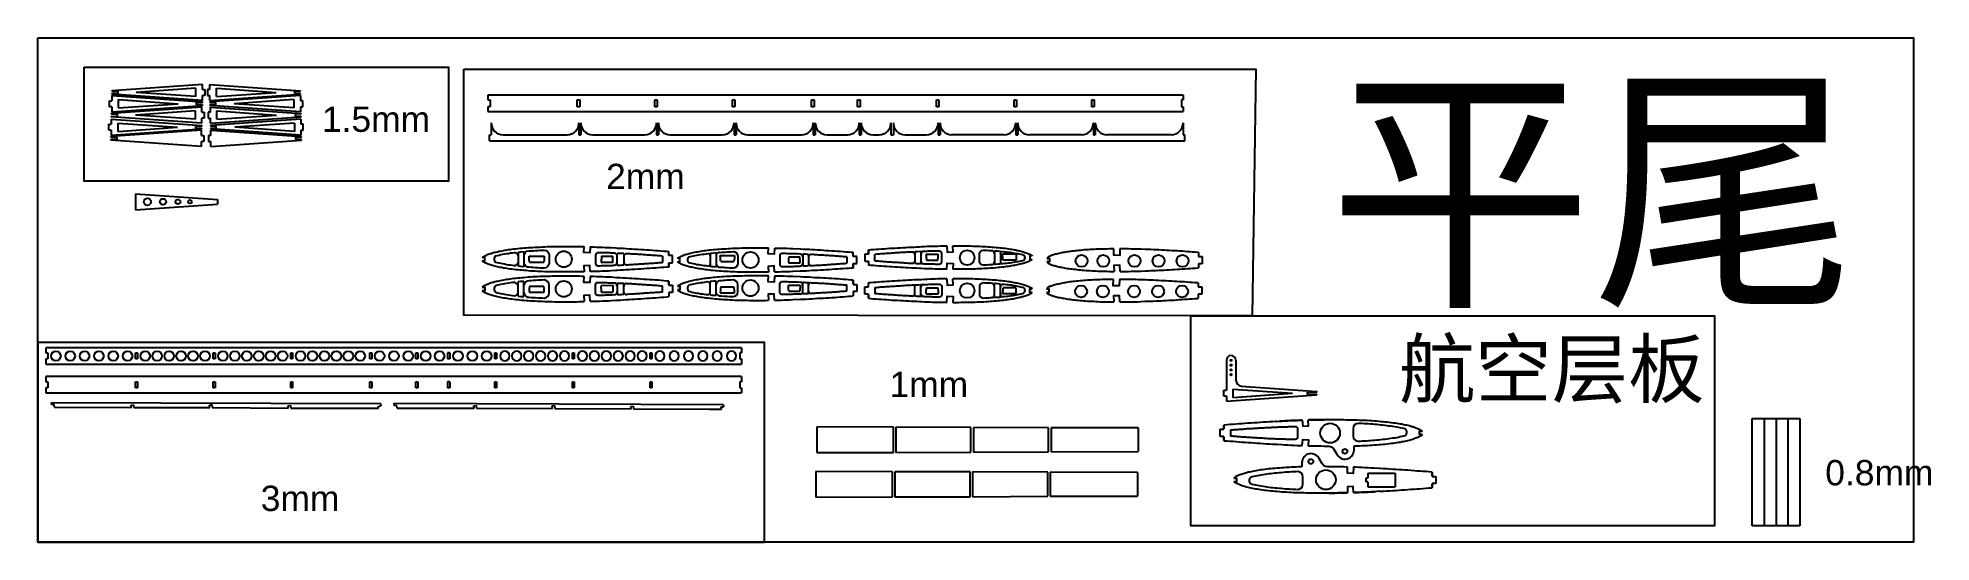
# Model space of a CAD drawing. Header units: inches. Extents: x 264 to 1849, y 18 to 441.
import ezdxf

# ---------------------------------------------------------------- set-up
doc = ezdxf.new("R2010")
doc.units = ezdxf.units.IN
doc.header["$MEASUREMENT"] = 0
doc.layers.add('7', color=7, linetype='Continuous')
doc.layers.add('LAYER01', color=7, linetype='Continuous')
doc.styles.get("Standard").update_dxf_attribs({"font": 'arial.ttf'})

msp = doc.modelspace()

# ---------------------------------------------------------------- texts
msp.add_text('平尾', height=161.78).set_placement((1345.1, 232.2))
at = {"layer": 'LAYER01'}
for s, height, p in [('1.5mm', 21.22, (502.2, 362.3)), ('2mm', 21.22, (740.1, 314.3)), ('航空层板', 46.89, (1403.9, 140.2)), ('1mm', 21.22, (977.4, 140)), ('0.8mm', 21.22, (1760.8, 66.1)), ('3mm', 21.22, (451, 44.6))]:
    msp.add_text(s, height=height, dxfattribs=at).set_placement(p)

# ---------------------------------------------------------------- blocks, each defined once
blk = doc.blocks.new('*U106')
blk.add_circle((0, 0), 4)
blk = doc.blocks.new('*U107')
at = {"color": 0, "linetype": 'ByBlock', "lineweight": -2, "transparency": 16777216}
for p in [(0, 0), (12, 0), (24, 0), (36, 0), (48, 0), (60, 0)]:
    blk.add_blockref('*U106', p, dxfattribs=at)
blk = doc.blocks.new('*U91')
blk.add_circle((0, 0), 4)
blk = doc.blocks.new('*U92')
at = {"color": 0, "linetype": 'ByBlock', "lineweight": -2, "transparency": 16777216}
for p in [(0, 0), (10, 0), (20, 0), (30, 0), (40, 0), (50, 0)]:
    blk.add_blockref('*U91', p, dxfattribs=at)
blk = doc.blocks.new('*U93')
blk.add_circle((0, 0), 4)
blk = doc.blocks.new('*U94')
at = {"color": 0, "linetype": 'ByBlock', "lineweight": -2, "transparency": 16777216}
for p in [(0, 0), (10, 0), (20, 0), (30, 0), (40, 0), (50, 0)]:
    blk.add_blockref('*U93', p, dxfattribs=at)
blk = doc.blocks.new('*U108')
blk.add_circle((0, 0), 4)
blk = doc.blocks.new('*U95')
at = {"color": 0, "linetype": 'ByBlock', "lineweight": -2, "transparency": 16777216}
for p in [(0, 0), (10, 0), (20, 0), (30, 0), (40, 0), (50, 0)]:
    blk.add_blockref('*U108', p, dxfattribs=at)
blk = doc.blocks.new('*U96')
blk.add_circle((0, 0), 4)
blk = doc.blocks.new('*U97')
at = {"color": 0, "linetype": 'ByBlock', "lineweight": -2, "transparency": 16777216}
for p in [(0, 0), (12, 0), (24, 0), (36, 0), (48, 0), (60, 0)]:
    blk.add_blockref('*U96', p, dxfattribs=at)
blk = doc.blocks.new('*U98')
blk.add_circle((0, 0), 4)
blk = doc.blocks.new('*U99')
at = {"color": 0, "linetype": 'ByBlock', "lineweight": -2, "transparency": 16777216}
for p in [(0, 0), (10, 0), (20, 0), (30, 0), (40, 0), (50, 0)]:
    blk.add_blockref('*U98', p, dxfattribs=at)
blk = doc.blocks.new('*U100')
blk.add_circle((0, 0), 4)
blk = doc.blocks.new('*U101')
at = {"color": 0, "linetype": 'ByBlock', "lineweight": -2, "transparency": 16777216}
for p in [(0, 0), (10, 0), (20, 0), (30, 0), (40, 0), (50, 0)]:
    blk.add_blockref('*U100', p, dxfattribs=at)
blk = doc.blocks.new('*U102')
blk.add_circle((0, 0), 4)
blk = doc.blocks.new('*U103')
at = {"color": 0, "linetype": 'ByBlock', "lineweight": -2, "transparency": 16777216}
for p in [(0, 0), (12, 0), (24, 0)]:
    blk.add_blockref('*U102', p, dxfattribs=at)
blk = doc.blocks.new('*U104')
blk.add_circle((0, 0), 4)
blk = doc.blocks.new('*U105')
at = {"color": 0, "linetype": 'ByBlock', "lineweight": -2, "transparency": 16777216}
for p in [(0, 0), (12, 0), (24, 0)]:
    blk.add_blockref('*U104', p, dxfattribs=at)

# ---------------------------------------------------------------- linework, layer by layer
for p, q in [((402.1, 402.1), (326.3, 396.8)), ((326.3, 396.3), (326.3, 396.8)), ((326.3, 396.3), (331.3, 396.3)), ((396.7, 398.8), (346.6, 395.3)), ((396.7, 391.8), (396.7, 398.8)), ((408.5, 402.1), (484.3, 396.8)), ((413.9, 391.8), (413.9, 398.8)), ((413.9, 398.8), (463.9, 395.3)), ((484.3, 396.3), (479.3, 396.3)), ((484.3, 396.3), (484.3, 396.8)), ((401.7, 383.1), (325.9, 377.8)), ((326.3, 393.8), (326.3, 394.3)), ((326.3, 394.3), (331.3, 394.3)), ((402.1, 388.5), (326.3, 393.8)), ((326.3, 392.7), (402.1, 387.4)), ((326.3, 379.1), (402.1, 384.4)), ((331.7, 389.4), (331.7, 382.4)), ((331.7, 389.4), (381.8, 385.9)), ((331.7, 382.4), (381.8, 385.9)), ((396.7, 391.8), (346.6, 395.3)), ((402.1, 386.9), (397.1, 386.9)), ((402.1, 384.9), (397.1, 384.9)), ((402.1, 387.4), (402.1, 386.9)), ((402.1, 384.9), (402.1, 384.4)), ((484.2, 392.7), (408.4, 387.4)), ((408.4, 387.4), (408.4, 386.9)), ((408.4, 386.9), (413.4, 386.9)), ((408.4, 384.9), (408.4, 384.4)), ((408.4, 384.9), (413.4, 384.9)), ((484.2, 379.1), (408.4, 384.4)), ((408.5, 388.5), (484.3, 393.8)), ((408.9, 383.1), (484.7, 377.8)), ((413.9, 391.8), (463.9, 395.3)), ((478.8, 389.4), (428.8, 385.9)), ((478.8, 382.4), (428.8, 385.9)), ((478.8, 389.4), (478.8, 382.4)), ((484.3, 394.3), (479.3, 394.3)), ((484.3, 393.8), (484.3, 394.3)), ((1223.3, 393), (641, 393)), ((641, 393), (641, 389.2)), ((641, 389.2), (643, 389.2)), ((641, 383.2), (641, 379.4)), ((643, 383.2), (641, 383.2)), ((643, 389.2), (643, 383.2)), ((716, 386.2), (716, 389.2)), ((716, 389.2), (718, 389.2)), ((716, 383.2), (716, 386.2)), ((718, 383.2), (716, 383.2)), ((718, 389.2), (718, 383.2)), ((781, 386.2), (781, 389.2)), ((781, 389.2), (783, 389.2)), ((781, 383.2), (781, 386.2)), ((783, 383.2), (781, 383.2)), ((783, 389.2), (783, 383.2)), ((846, 386.2), (846, 389.2)), ((846, 389.2), (848, 389.2)), ((846, 383.2), (846, 386.2)), ((848, 383.2), (846, 383.2)), ((848, 389.2), (848, 383.2)), ((912.2, 386.2), (912.2, 389.2)), ((912.2, 389.2), (914.2, 389.2)), ((912.2, 383.2), (912.2, 386.2)), ((914.2, 383.2), (912.2, 383.2)), ((914.2, 389.2), (914.2, 383.2)), ((950.7, 386.2), (950.7, 389.2)), ((950.7, 389.2), (952.7, 389.2)), ((950.7, 383.2), (950.7, 386.2)), ((952.7, 383.2), (950.7, 383.2)), ((952.7, 389.2), (952.7, 383.2)), ((1016.8, 386.2), (1016.8, 389.2)), ((1016.8, 389.2), (1018.8, 389.2)), ((1016.8, 383.2), (1016.8, 386.2)), ((1018.8, 383.2), (1016.8, 383.2)), ((1018.8, 389.2), (1018.8, 383.2)), ((1081.8, 386.2), (1081.8, 389.2)), ((1081.8, 389.2), (1083.8, 389.2)), ((1081.8, 383.2), (1081.8, 386.2)), ((1083.8, 383.2), (1081.8, 383.2)), ((1083.8, 389.2), (1083.8, 383.2)), ((1146.8, 386.2), (1146.8, 389.2)), ((1146.8, 389.2), (1148.8, 389.2)), ((1146.8, 383.2), (1146.8, 386.2)), ((1148.8, 383.2), (1146.8, 383.2)), ((1148.8, 389.2), (1148.8, 383.2)), ((1223.3, 389.2), (1221.8, 389.2)), ((1221.8, 389.2), (1221.8, 383.2)), ((1221.8, 383.2), (1223.3, 383.2)), ((1223.3, 393), (1223.3, 389.2)), ((1223.3, 383.2), (1223.3, 379.4)), ((325.9, 377.3), (325.9, 377.8)), ((325.9, 377.3), (330.9, 377.3)), ((325.9, 374.8), (325.9, 375.3)), ((325.9, 375.3), (330.9, 375.3)), ((401.7, 369.5), (325.9, 374.8)), ((325.9, 373), (401.7, 367.7)), ((325.9, 359.4), (401.7, 364.7)), ((331.3, 369.7), (331.3, 362.7)), ((331.3, 369.7), (381.4, 366.2)), ((331.3, 362.7), (381.4, 366.2)), ((396.3, 379.8), (346.2, 376.3)), ((396.3, 372.8), (346.2, 376.3)), ((396.3, 372.8), (396.3, 379.8)), ((401.7, 367.2), (396.7, 367.2)), ((401.7, 365.2), (396.7, 365.2)), ((401.7, 367.7), (401.7, 367.2)), ((401.7, 365.2), (401.7, 364.7)), ((484.6, 373), (408.8, 367.7)), ((408.8, 367.7), (408.8, 367.2)), ((408.8, 367.2), (413.8, 367.2)), ((408.8, 365.2), (408.8, 364.7)), ((408.8, 365.2), (413.8, 365.2)), ((484.6, 359.4), (408.8, 364.7)), ((408.9, 369.5), (484.7, 374.8)), ((414.3, 372.8), (414.3, 379.8)), ((414.3, 379.8), (464.3, 376.3)), ((414.3, 372.8), (464.3, 376.3)), ((479.2, 369.7), (429.2, 366.2)), ((479.2, 362.7), (429.2, 366.2)), ((479.2, 369.7), (479.2, 362.7)), ((484.7, 377.3), (479.7, 377.3)), ((484.7, 375.3), (479.7, 375.3)), ((484.7, 377.3), (484.7, 377.8)), ((484.7, 374.8), (484.7, 375.3)), ((641, 379.4), (1223.3, 379.4)), ((643.9, 369.9), (643.9, 359.9)), ((717.4, 369.9), (717.4, 359.9)), ((718.9, 369.9), (718.9, 359.9)), ((782.4, 369.9), (782.4, 359.9)), ((783.9, 369.9), (783.9, 359.9)), ((847.4, 369.9), (847.4, 359.9)), ((848.9, 369.9), (848.9, 359.9)), ((913.6, 369.9), (913.6, 359.9)), ((915.1, 369.9), (915.1, 359.9)), ((952.1, 369.9), (952.1, 359.9)), ((953.6, 369.9), (953.6, 359.9)), ((978.6, 369.9), (978.6, 359.9)), ((980.6, 369.9), (980.6, 359.9)), ((1018.2, 369.9), (1018.2, 359.9)), ((1019.7, 369.9), (1019.7, 359.9)), ((1083.2, 369.9), (1083.2, 359.9)), ((1084.7, 369.9), (1084.7, 359.9)), ((1148.2, 369.9), (1148.2, 359.9)), ((1149.7, 369.9), (1149.7, 359.9)), ((1223.2, 369.9), (1223.2, 359.9)), ((401.3, 363.6), (325.6, 358.3)), ((325.6, 357.8), (325.6, 358.3)), ((325.6, 357.8), (330.6, 357.8)), ((325.6, 355.3), (325.6, 355.8)), ((325.6, 355.8), (330.6, 355.8)), ((401.3, 350), (325.6, 355.3)), ((409.2, 363.6), (485, 358.3)), ((409.2, 350), (485, 355.3)), ((485, 357.8), (480, 357.8)), ((485, 355.8), (480, 355.8)), ((485, 357.8), (485, 358.3)), ((485, 355.3), (485, 355.8)), ((642.4, 354.9), (642.4, 359.9)), ((642.4, 359.9), (643.9, 359.9)), ((653.9, 359.9), (707.4, 359.9)), ((717.4, 359.9), (718.9, 359.9)), ((728.9, 359.9), (772.4, 359.9)), ((782.4, 359.9), (783.9, 359.9)), ((793.9, 359.9), (837.4, 359.9)), ((847.4, 359.9), (848.9, 359.9)), ((858.9, 359.9), (903.6, 359.9)), ((913.6, 359.9), (915.1, 359.9)), ((925.1, 359.9), (942.1, 359.9)), ((952.1, 359.9), (953.6, 359.9)), ((963.6, 359.9), (968.6, 359.9)), ((978.6, 359.9), (980.6, 359.9)), ((990.6, 359.9), (1008.2, 359.9)), ((1018.2, 359.9), (1019.7, 359.9)), ((1073.2, 359.9), (1029.7, 359.9)), ((1083.2, 359.9), (1084.7, 359.9)), ((1138.2, 359.9), (1094.7, 359.9)), ((1148.2, 359.9), (1149.7, 359.9)), ((1213.2, 359.9), (1159.7, 359.9)), ((1223.2, 359.9), (1224.7, 359.9)), ((1224.7, 354.9), (1224.7, 359.9)), ((346.1, 310.5), (346.1, 296.9)), ((346.1, 310.5), (414.7, 305.7)), ((346.1, 296.9), (414.7, 301.7)), ((414.7, 305.7), (414.7, 301.7)), ((959.7, 260.4), (959.7, 263.4)), ((792.7, 252), (792.7, 249)), ((946.9, 251.2), (946.9, 248.2)), ((946.9, 235), (946.9, 238)), ((792.7, 234.2), (792.7, 237.2)), ((959.7, 225.8), (959.7, 222.8)), ((853.5, 181.3), (271.2, 181.3)), ((271.2, 181.3), (271.2, 177)), ((271.2, 177), (272.7, 177)), ((272.7, 177), (272.7, 172)), ((346.2, 174.5), (346.2, 177)), ((346.2, 177), (347.7, 177)), ((346.2, 172), (346.2, 174.5)), ((347.7, 177), (347.7, 172)), ((411.2, 174.5), (411.2, 177)), ((411.2, 177), (412.7, 177)), ((411.2, 172), (411.2, 174.5)), ((412.7, 177), (412.7, 172)), ((476.2, 174.5), (476.2, 177)), ((476.2, 177), (477.7, 177)), ((476.2, 172), (476.2, 174.5)), ((477.7, 177), (477.7, 172)), ((542.4, 174.5), (542.4, 177)), ((542.4, 177), (543.9, 177)), ((542.4, 172), (542.4, 174.5)), ((543.9, 177), (543.9, 172)), ((580.9, 174.5), (580.9, 177)), ((580.9, 177), (582.4, 177)), ((580.9, 172), (580.9, 174.5)), ((582.4, 177), (582.4, 172)), ((607.4, 177), (607.4, 172)), ((609.4, 177), (607.4, 177)), ((609.4, 177), (609.4, 172)), ((647, 174.5), (647, 177)), ((647, 177), (648.5, 177)), ((647, 172), (647, 174.5)), ((648.5, 177), (648.5, 172)), ((712, 174.5), (712, 177)), ((712, 177), (713.5, 177)), ((712, 172), (712, 174.5)), ((713.5, 177), (713.5, 172)), ((777, 174.5), (777, 177)), ((777, 177), (778.5, 177)), ((777, 172), (777, 174.5)), ((778.5, 177), (778.5, 172)), ((853.5, 177), (852, 177)), ((852, 177), (852, 172)), ((853.5, 181.3), (853.5, 177)), ((271.2, 172), (271.2, 167.7)), ((272.7, 172), (271.2, 172)), ((271.2, 167.7), (853.5, 167.7)), ((347.7, 172), (346.2, 172)), ((412.7, 172), (411.2, 172)), ((477.7, 172), (476.2, 172)), ((543.9, 172), (542.4, 172)), ((582.4, 172), (580.9, 172)), ((609.4, 172), (607.4, 172)), ((648.5, 172), (647, 172)), ((713.5, 172), (712, 172)), ((778.5, 172), (777, 172)), ((852, 172), (853.5, 172)), ((853.5, 172), (853.5, 167.7)), ((853.5, 157.2), (271.2, 157.2)), ((271.2, 157.2), (271.2, 152.9)), ((271.2, 152.9), (272.7, 152.9)), ((271.2, 147.9), (271.2, 143.6)), ((272.7, 147.9), (271.2, 147.9)), ((271.2, 143.6), (853.5, 143.6)), ((272.7, 152.9), (272.7, 147.9)), ((346.2, 150.4), (346.2, 152.9)), ((346.2, 152.9), (347.7, 152.9)), ((346.2, 147.9), (346.2, 150.4)), ((347.7, 147.9), (346.2, 147.9)), ((347.7, 152.9), (347.7, 147.9)), ((411.2, 150.4), (411.2, 152.9)), ((411.2, 152.9), (412.7, 152.9)), ((411.2, 147.9), (411.2, 150.4)), ((412.7, 147.9), (411.2, 147.9)), ((412.7, 152.9), (412.7, 147.9)), ((476.2, 150.4), (476.2, 152.9)), ((476.2, 152.9), (477.7, 152.9)), ((476.2, 147.9), (476.2, 150.4)), ((477.7, 147.9), (476.2, 147.9)), ((477.7, 152.9), (477.7, 147.9)), ((542.4, 150.4), (542.4, 152.9)), ((542.4, 152.9), (543.9, 152.9)), ((542.4, 147.9), (542.4, 150.4)), ((543.9, 147.9), (542.4, 147.9)), ((543.9, 152.9), (543.9, 147.9)), ((580.9, 150.4), (580.9, 152.9)), ((580.9, 152.9), (582.4, 152.9)), ((580.9, 147.9), (580.9, 150.4)), ((582.4, 147.9), (580.9, 147.9)), ((582.4, 152.9), (582.4, 147.9)), ((607.4, 152.9), (607.4, 147.9)), ((609.4, 152.9), (607.4, 152.9)), ((609.4, 147.9), (607.4, 147.9)), ((609.4, 152.9), (609.4, 147.9)), ((647, 150.4), (647, 152.9)), ((647, 152.9), (648.5, 152.9)), ((647, 147.9), (647, 150.4)), ((648.5, 147.9), (647, 147.9)), ((648.5, 152.9), (648.5, 147.9)), ((712, 150.4), (712, 152.9)), ((712, 152.9), (713.5, 152.9)), ((712, 147.9), (712, 150.4)), ((713.5, 147.9), (712, 147.9)), ((713.5, 152.9), (713.5, 147.9)), ((777, 150.4), (777, 152.9)), ((777, 152.9), (778.5, 152.9)), ((777, 147.9), (777, 150.4)), ((778.5, 147.9), (777, 147.9)), ((778.5, 152.9), (778.5, 147.9)), ((853.5, 152.9), (852, 152.9)), ((852, 152.9), (852, 147.9)), ((852, 152.9), (852, 150.4)), ((852, 147.9), (853.5, 147.9)), ((853.5, 157.2), (853.5, 152.9)), ((853.5, 147.9), (853.5, 143.6)), ((275.8, 135.6), (551.2, 134.7)), ((278.4, 131.6), (342.7, 131.4)), ((344.7, 131.4), (408.4, 131.2)), ((410.4, 131.2), (474.1, 130.9)), ((476.1, 130.9), (539.7, 130.7)), ((562.7, 134.9), (838.1, 133.9)), ((565.3, 130.9), (629.6, 130.7)), ((631.6, 130.7), (695.3, 130.5)), ((697.3, 130.4), (761, 130.2)), ((763, 130.2), (826.6, 130))]:
    msp.add_line(p, q)
at = {"color": 9}
for p, q in [((787.3, 258.2), (787.3, 252.9)), ((792.7, 258.6), (792.7, 262.1)), ((795.7, 258.6), (792.7, 258.6)), ((795.7, 252.6), (795.7, 258.6)), ((801.9, 256.4), (799.9, 256.4)), ((941.6, 257.5), (941.6, 252.2)), ((946.9, 257.9), (946.9, 261.5)), ((949.9, 257.9), (946.9, 257.9)), ((949.9, 251.9), (949.9, 257.9)), ((959.7, 259.9), (956.7, 259.9)), ((956.7, 259.9), (956.7, 253.9)), ((956.7, 253.9), (959.7, 253.9)), ((959.7, 263.4), (959.7, 259.9)), ((959.7, 253.9), (959.7, 250.5)), ((965, 254.3), (965, 259.6)), ((1236.1, 261.3), (1236.1, 257.8)), ((1236.1, 257.8), (1239.1, 257.8)), ((1239.1, 257.8), (1239.1, 251.8)), ((792.7, 249), (792.7, 252.6)), ((792.7, 252.6), (795.7, 252.6)), ((946.9, 248.2), (946.9, 251.9)), ((946.9, 251.9), (949.9, 251.9)), ((946.9, 238), (946.9, 234.4)), ((1239.1, 251.8), (1236.1, 251.8)), ((1236.1, 251.8), (1236.1, 248.4)), ((787.3, 228.1), (787.3, 233.3)), ((792.7, 237.2), (792.7, 233.7)), ((792.7, 233.7), (795.7, 233.7)), ((795.7, 227.7), (792.7, 227.7)), ((792.7, 227.7), (792.7, 224.2)), ((795.7, 233.7), (795.7, 227.7)), ((801.9, 229.9), (799.9, 229.9)), ((941.6, 228.8), (941.6, 234)), ((946.9, 234.4), (949.9, 234.4)), ((949.9, 228.4), (946.9, 228.4)), ((946.9, 228.4), (946.9, 224.8)), ((949.9, 234.4), (949.9, 228.4)), ((956.7, 226.3), (956.7, 232.3)), ((956.7, 232.3), (959.7, 232.3)), ((959.7, 226.3), (956.7, 226.3)), ((959.7, 232.3), (959.7, 235.8)), ((959.7, 222.8), (959.7, 226.3)), ((965, 231.9), (965, 226.6)), ((1235.8, 235.7), (1235.8, 232.3)), ((1235.8, 232.3), (1238.8, 232.3)), ((1238.8, 226.3), (1235.8, 226.3)), ((1235.8, 226.3), (1235.8, 222.8)), ((1238.8, 232.3), (1238.8, 226.3))]:
    msp.add_line(p, q, dxfattribs=at)
at = {"color": 2}
for p, q in [((1267.4, 170.8), (1267.4, 154.2)), ((1264.8, 146.8), (1264.8, 139.8)), ((1264.8, 146.8), (1314.9, 143.3)), ((1264.8, 139.8), (1314.9, 143.3)), ((1272.1, 149.2), (1335.2, 144.8)), ((1259.4, 136.5), (1335.2, 141.8))]:
    msp.add_line(p, q, dxfattribs=at)
at = {"color": 40, "true_color": 0xf8d731}
for p, q in [((1335.2, 144.3), (1327.2, 144.3)), ((1327.2, 142.3), (1327.2, 144.3)), ((1335.2, 144.8), (1335.2, 144.3)), ((1335.2, 142.3), (1327.2, 142.3)), ((1335.2, 142.3), (1335.2, 141.8))]:
    msp.add_line(p, q, dxfattribs=at)
at = {"color": 7}
for p, q in [((276.1, 133.5), (275.8, 135.6)), ((278.1, 133.8), (276.1, 133.5)), ((278.4, 131.6), (278.1, 133.8)), ((342.4, 133.4), (344.4, 133.6)), ((342.7, 131.4), (342.4, 133.4)), ((344.4, 133.6), (344.7, 131.4)), ((408.1, 133.4), (410.1, 133.7)), ((408.4, 131.2), (408.1, 133.4)), ((410.1, 133.7), (410.4, 131.2)), ((473.8, 132.8), (475.8, 133.1)), ((474.1, 130.9), (473.8, 132.8)), ((475.8, 133.1), (476.1, 130.9)), ((549.5, 132.5), (551.5, 132.8)), ((549.7, 130.7), (549.5, 132.5)), ((551.2, 134.7), (551.5, 132.8)), ((563, 132.8), (562.7, 134.9)), ((564.9, 133.1), (563, 132.8)), ((565.3, 130.9), (564.9, 133.1)), ((629.3, 132.6), (631.3, 132.9)), ((629.6, 130.7), (629.3, 132.6)), ((631.3, 132.9), (631.6, 130.7)), ((695, 132.7), (696.9, 133)), ((695.3, 130.5), (695, 132.7)), ((696.9, 133), (697.3, 130.4)), ((760.7, 132.1), (762.7, 132.4)), ((761, 130.2), (760.7, 132.1)), ((762.7, 132.4), (763, 130.2)), ((836.4, 131.8), (838.3, 132)), ((836.6, 130), (836.4, 131.8)), ((838.1, 133.9), (838.3, 132))]:
    msp.add_line(p, q, dxfattribs=at)
at = {"color": 1}
for p, q in [((1254.2, 107.1), (1254.2, 113.1)), ((1254.2, 113.1), (1257.2, 113.1)), ((1257.2, 116.6), (1257.2, 113.6)), ((1257.2, 113.1), (1257.2, 116.6)), ((1263, 112.6), (1263, 107.3)), ((1257.2, 107.1), (1254.2, 107.1)), ((1257.2, 103.6), (1257.2, 107.1)), ((1257.2, 106.6), (1257.2, 103.6)), ((1323, 99.6), (1323, 99.5)), ((1366.3, 95.7), (1366.3, 99.1)), ((1322.6, 85), (1322.7, 81.6)), ((1365.9, 81.1), (1365.9, 81.2)), ((1377.8, 72.1), (1376.3, 72.1)), ((1376.3, 72.1), (1376.3, 69.1)), ((1377.8, 69.1), (1376.3, 69.1)), ((1377.8, 76.4), (1377.8, 72.1)), ((1377.8, 76.4), (1400.8, 76.4)), ((1377.8, 69.1), (1377.8, 64.9)), ((1377.8, 64.9), (1400.8, 64.9)), ((1400.8, 76.4), (1400.8, 64.9)), ((1431.7, 74.1), (1431.7, 77.1)), ((1431.7, 77.1), (1431.7, 73.6)), ((1431.7, 73.6), (1434.7, 73.6)), ((1434.7, 67.6), (1431.7, 67.6)), ((1431.7, 67.6), (1431.7, 64.1)), ((1431.7, 64.1), (1431.7, 67.1)), ((1434.7, 73.6), (1434.7, 67.6))]:
    msp.add_line(p, q, dxfattribs=at)
at = {"color": 3}
msp.add_lwpolyline([(264.4, 441.1), (1834.8, 441.1), (1834.8, 18.5), (264.4, 18.5)], close=True, dxfattribs=at)
for centre, radius in [((356.1, 303.7), 3), ((369.1, 303.7), 2.6), ((381.7, 303.7), 2), ((391.7, 303.7), 1.5), ((704.7, 255.6), 6.73), ((861, 254.9), 6.79), ((1042.4, 256.9), 6.17), ((1138.2, 254.2), 5), ((1156.4, 254.2), 5), ((1182.5, 254.2), 5), ((1202.6, 254.2), 5), ((1222.7, 254.2), 5), ((861, 231.4), 6.79), ((704.7, 230.7), 6.73), ((1042.4, 229.3), 6.17), ((1137.8, 228.6), 5), ((1156, 228.6), 5), ((1182.1, 228.6), 5), ((1202.3, 228.6), 5), ((1222.3, 228.6), 5), ((589.1, 174.5), 4), ((600.7, 174.5), 4)]:
    msp.add_circle(centre, radius)
at = {"color": 2}
for centre in [(1263.4, 170.8), (1263.4, 166.8), (1263.4, 162.8), (1263.4, 158.8)]:
    msp.add_circle(centre, 0.6, dxfattribs=at)
at = {"color": 1}
for centre in [(1346.3, 109.9), (1342.7, 70.8)]:
    msp.add_circle(centre, 8.22, dxfattribs=at)
for centre, radius, start, end in [((653.9, 369.9), 10, 180, 270), ((707.4, 369.9), 10, 270, 0), ((728.9, 369.9), 10, 180, 270), ((772.4, 369.9), 10, 270, 0), ((793.9, 369.9), 10, 180, 270), ((837.4, 369.9), 10, 270, 0), ((858.9, 369.9), 10, 180, 270), ((903.6, 369.9), 10, 270, 0), ((925.1, 369.9), 10, 180, 270), ((942.1, 369.9), 10, 270, 0), ((963.6, 369.9), 10, 180, 270), ((968.6, 369.9), 10, 270, 0), ((990.6, 369.9), 10, 180, 270), ((1008.2, 369.9), 10, 270, 0), ((1029.7, 369.9), 10, 180, 270), ((1073.2, 369.9), 10, 270, 0), ((1094.7, 369.9), 10, 180, 270), ((1138.2, 369.9), 10, 270, 0), ((1159.7, 369.9), 10, 180, 270), ((1213.2, 369.9), 10, 270, 0), ((649.9, 255.6), 3.55, 129.9525, 230.0475), ((811.4, 255), 3.26, 129.9525, 230.0475), ((1087.9, 256.9), 2.96, 309.9525, 50.0475), ((649.9, 230.6), 3.55, 129.9525, 230.0475), ((811.4, 231.2), 3.26, 129.9525, 230.0475), ((1087.9, 229.4), 2.96, 309.9525, 50.0475)]:
    msp.add_arc(centre, radius, start, end)
at = {"color": 2}
for centre, radius, start, end in [((1263.4, 170.8), 4, 0, 180), ((1272.4, 154.2), 5, 180, 266)]:
    msp.add_arc(centre, radius, start, end, dxfattribs=at)
at = {"color": 1}
for centre, radius, start, end in [((1407.1, 110.6), 3.48, 309.9525, 50.0475), ((1358.7, 95.7), 7.66, 203.0642, 359.8726), ((1330.3, 85), 7.66, 23.0642, 179.8726), ((1281.9, 70.1), 3.48, 129.9525, 230.0475)]:
    msp.add_arc(centre, radius, start, end, dxfattribs=at)
at = {"layer": '7', "linetype": 'Continuous'}
for points in [[(636.5, 257.1), (636.9, 257.3), (637.3, 257.6), (637.7, 257.9), (638.2, 258.2), (638.7, 258.5), (639.3, 258.8), (640, 259.1), (640.7, 259.4), (641.4, 259.7), (642.2, 260), (643.1, 260.3), (643.9, 260.5), (644.9, 260.8), (645.9, 261.1), (646.9, 261.4), (648, 261.6), (649.1, 261.9), (650.3, 262.2), (651.5, 262.4), (652.8, 262.7), (654.1, 262.9), (655.5, 263.1), (656.9, 263.4), (658.3, 263.6), (659.8, 263.8), (661.3, 264), (662.8, 264.2), (664.5, 264.4), (666.1, 264.5), (667.8, 264.7), (669.5, 264.9), (671.3, 265), (673.1, 265.2), (674.9, 265.3), (676.8, 265.4), (678.7, 265.5), (680.6, 265.6), (682.6, 265.7), (684.6, 265.8), (686.6, 265.9), (688.7, 266), (690.7, 266.1), (692.9, 266.1), (695, 266.2), (697.2, 266.2), (699.4, 266.2), (701.6, 266.2), (703.8, 266.3), (706.1, 266.3), (708.4, 266.3), (710.7, 266.2), (713, 266.2), (715.3, 266.2), (717.7, 266.2), (720.1, 266.1), (721.9, 266.1)], [(636.5, 254.1), (638.6, 254.1), (638.6, 257.1), (636.5, 257.1)], [(721.9, 245), (720.1, 245), (717.7, 245), (715.3, 244.9), (713, 244.9), (710.7, 244.9), (708.4, 244.9), (706.1, 244.9), (703.8, 244.9), (701.6, 244.9), (699.4, 244.9), (697.2, 244.9), (695, 245), (692.9, 245), (690.7, 245.1), (688.7, 245.1), (686.6, 245.2), (684.6, 245.3), (682.6, 245.4), (680.6, 245.5), (678.7, 245.6), (676.8, 245.7), (674.9, 245.8), (673.1, 246), (671.3, 246.1), (669.5, 246.3), (667.8, 246.4), (666.1, 246.6), (664.5, 246.8), (662.8, 246.9), (661.3, 247.1), (659.8, 247.3), (658.3, 247.5), (656.9, 247.8), (655.5, 248), (654.1, 248.2), (652.8, 248.5), (651.5, 248.7), (650.3, 249), (649.1, 249.2), (648, 249.5), (646.9, 249.7), (645.9, 250), (644.9, 250.3), (643.9, 250.6), (643.1, 250.9), (642.2, 251.1), (641.4, 251.5), (640.7, 251.7), (640, 252), (639.3, 252.4), (638.7, 252.6), (638.2, 252.9), (637.7, 253.2), (637.3, 253.5), (636.9, 253.8), (636.5, 254.1)], [(647.7, 258.4), (649.1, 258.7), (650.6, 259.1), (652.1, 259.4), (653.6, 259.7), (655.2, 260), (656.8, 260.3), (658.4, 260.5), (660.1, 260.8), (661.8, 261), (663.5, 261.3)], [(666.4, 261.6), (668.6, 261.8), (671.3, 262)], [(673.9, 262.3), (675.7, 262.5), (677.5, 262.6), (679.2, 262.7), (681, 262.9), (682.9, 263), (684.7, 263.1), (686.5, 263.2), (688.2, 263.2)], [(676.1, 253.2), (675.8, 255.5), (675.7, 258.2)], [(688.4, 258.2), (688.3, 255.5), (688, 253.2)], [(726.9, 265.8), (726.9, 265.8), (726.6, 260.8), (721.6, 261.1), (721.9, 266.1)], [(726.9, 266), (727.3, 265.9), (729.7, 265.9), (732.1, 265.8), (734.6, 265.7), (737.1, 265.6), (739.5, 265.5), (742, 265.4), (744.5, 265.3), (748.3, 265)], [(736.3, 258.2), (736.2, 257.1), (736.2, 256), (736.1, 255), (736.1, 253.9), (736, 252.9)], [(746, 252.8), (745.9, 253.9), (745.9, 255), (745.8, 256), (745.8, 257.1), (745.7, 258.2)], [(748.3, 265), (749.3, 264.9), (751.8, 264.8), (754.3, 264.7), (756.8, 264.5), (759.3, 264.4), (761.8, 264.2), (764.2, 264.1), (766.7, 263.9), (769.2, 263.8), (771.6, 263.6), (774.1, 263.4), (776.5, 263.3), (778.9, 263.1), (781.4, 262.9), (783.8, 262.8), (786.2, 262.6), (788.5, 262.4), (790.9, 262.2), (792.7, 262.1)], [(754.9, 260.3), (753.8, 260.3), (752.7, 260.4), (751.6, 260.4), (750.5, 260.5), (749.5, 260.5)], [(787.3, 258.2), (786.7, 258.2), (785.6, 258.3), (784.5, 258.4), (783.4, 258.5), (782.3, 258.6), (781.2, 258.6), (780.1, 258.7), (779, 258.8), (777.9, 258.9), (776.8, 259), (775.7, 259), (774.6, 259.1), (773.5, 259.2), (772.4, 259.3), (771.4, 259.3), (770.3, 259.4), (769.2, 259.5), (768.1, 259.5), (767, 259.6), (765.9, 259.7), (764.8, 259.8), (763.7, 259.8), (762.6, 259.9), (761.5, 259.9), (760.4, 260), (759.3, 260.1), (758.2, 260.1), (757.1, 260.2)], [(799.9, 256.4), (800.2, 256.6), (800.5, 256.8), (800.9, 257.1), (801.4, 257.4), (802, 257.7), (802.5, 257.9), (803.1, 258.2), (803.8, 258.5), (804.5, 258.8), (805.3, 259.1), (806.1, 259.4), (806.9, 259.6), (807.9, 259.9), (808.8, 260.2), (809.8, 260.4), (810.8, 260.7), (811.9, 261), (813, 261.2), (814.2, 261.4), (815.4, 261.7), (816.7, 261.9), (818, 262.1), (819.3, 262.3), (820.7, 262.5), (822.2, 262.8), (823.6, 262.9), (825.1, 263.1), (826.7, 263.3), (828.2, 263.5), (829.8, 263.6), (831.5, 263.8), (833.2, 263.9), (834.9, 264.1), (836.7, 264.2), (838.5, 264.3), (840.3, 264.4), (842.2, 264.5), (844.1, 264.6), (845.9, 264.7), (847.9, 264.8), (849.9, 264.9), (851.9, 264.9), (853.9, 265), (856, 265), (858, 265.1), (860.2, 265.1), (862.3, 265.1), (864.4, 265.1), (866.6, 265.1), (868.8, 265.1), (871, 265.1), (873.3, 265.1), (875.5, 265.1), (876.1, 265.1)], [(799.9, 253.4), (801.9, 253.4), (801.9, 256.4), (799.9, 256.4)], [(809.3, 257.5), (810.6, 257.8), (812, 258.1), (813.4, 258.4), (814.8, 258.7), (816.2, 259), (817.7, 259.3), (819.2, 259.5), (820.7, 259.7), (822.3, 259.9), (823.8, 260.2), (825.4, 260.3)], [(827.3, 260.6), (828.6, 260.7), (830.2, 260.9), (832.3, 261.1)], [(835, 261.3), (836.6, 261.4), (838.3, 261.5), (839.9, 261.6), (841.6, 261.7), (843.3, 261.8), (844.9, 261.9), (846.5, 262)], [(836.1, 253.8), (836, 255), (835.8, 256.6), (835.6, 258.8)], [(847.7, 258.8), (847.5, 256.6), (847.3, 255), (847.2, 253.8)], [(881.1, 264.9), (880.9, 259.8), (875.9, 260.1), (876.1, 265.1)], [(881.2, 265), (882.3, 264.9), (884.6, 264.9), (887, 264.8), (889.3, 264.8), (891.6, 264.7), (894, 264.6), (896.4, 264.5), (902.5, 264.2)], [(893, 257.5), (892.9, 255.8), (892.8, 254.7), (892.8, 253.6), (892.7, 252.5)], [(902.6, 252.5), (902.5, 253.6), (902.5, 254.7), (902.4, 255.8), (902.4, 257.5)], [(902.5, 264.2), (902.9, 264.2), (905.3, 264.1), (907.7, 264), (910.1, 263.9), (912.4, 263.7), (914.8, 263.6), (917.2, 263.5), (919.6, 263.3), (922, 263.2), (924.4, 263), (926.7, 262.9), (929.1, 262.7), (931.5, 262.6), (933.8, 262.4), (936.2, 262.3), (938.5, 262.1), (940.8, 261.9), (943.1, 261.8), (945.4, 261.6), (946.9, 261.5)], [(909.7, 259.6), (908.1, 259.6), (907, 259.7), (905.9, 259.7), (904.8, 259.8)], [(941.6, 257.5), (941, 257.5), (939.9, 257.6), (938.8, 257.7), (937.7, 257.8), (936.6, 257.9), (935.5, 257.9), (934.4, 258), (933.3, 258.1), (932.2, 258.2), (931.1, 258.3), (930, 258.3), (928.9, 258.4), (927.8, 258.5), (926.7, 258.6), (925.6, 258.6), (924.5, 258.7), (923.4, 258.8), (922.3, 258.9), (921.2, 258.9), (920.1, 259), (919, 259.1), (917.9, 259.1), (916.8, 259.2), (915.7, 259.2), (914.6, 259.3), (913.5, 259.4), (912.5, 259.4), (911.4, 259.5)], [(959.7, 263.4), (961.7, 263.6), (963.9, 263.7), (966.1, 263.9), (968.4, 264.1), (970.6, 264.2), (972.9, 264.4), (975.1, 264.5), (977.4, 264.7), (979.7, 264.8), (981.9, 264.9), (984.2, 265.1), (986.5, 265.2), (988.8, 265.3), (991.1, 265.5), (993.4, 265.6), (995.7, 265.7), (998, 265.8), (1000.2, 265.9), (1002.5, 266), (1004.1, 266.1)], [(996.3, 261.6), (996.3, 261.6), (995.2, 261.6), (994.1, 261.5), (993.1, 261.5), (992, 261.4), (990.9, 261.3), (989.8, 261.3), (988.7, 261.2), (987.6, 261.1), (986.5, 261.1), (985.4, 261), (984.3, 260.9), (983.2, 260.9), (982.1, 260.8), (981, 260.7), (979.9, 260.7), (978.8, 260.6), (977.7, 260.5), (976.6, 260.4), (975.5, 260.3), (974.4, 260.3), (973.3, 260.2), (972.2, 260.1), (971.1, 260), (970, 260), (968.9, 259.9), (967.8, 259.8), (966.7, 259.7), (965.6, 259.6), (965, 259.6)], [(965, 254.3), (965.6, 254.3), (966.7, 254.2), (967.8, 254.1), (968.9, 254), (970, 253.9), (971.1, 253.9), (972.2, 253.8), (973.3, 253.7), (974.4, 253.6), (975.5, 253.5), (976.6, 253.5), (977.7, 253.4), (978.8, 253.3), (979.9, 253.2), (981, 253.2), (982.1, 253.1), (983.2, 253), (984.3, 253), (985.4, 252.9), (986.5, 252.8), (987.6, 252.8), (988.7, 252.7), (989.8, 252.6), (990.9, 252.6), (992, 252.5), (993.1, 252.4), (994.1, 252.4), (995.2, 252.3), (996.3, 252.3), (997.4, 252.2)], [(1003.7, 262), (1000.7, 261.8), (999.6, 261.8), (998.7, 261.7)], [(1004.1, 266.1), (1006.7, 266.3), (1009, 266.4), (1011.2, 266.4), (1013.5, 266.5), (1015.7, 266.6), (1017.9, 266.6), (1020.1, 266.7), (1022.3, 266.7), (1024.5, 266.7), (1025.6, 266.8)], [(1008.1, 259.7), (1008.2, 256.7), (1008.3, 255.6), (1008.3, 254.7)], [(1017.9, 254.7), (1017.9, 255.6), (1018, 256.7), (1018, 257.8), (1018.1, 259.7)], [(1025.5, 266.6), (1025.7, 261.6), (1030.7, 261.8), (1030.5, 266.8)], [(1030.5, 266.8), (1030.9, 266.8), (1033, 266.8), (1035.1, 266.8), (1037.1, 266.8), (1039.2, 266.8), (1041.2, 266.7), (1043.2, 266.7), (1045.2, 266.7), (1047.1, 266.6), (1049, 266.5), (1050.9, 266.5), (1052.8, 266.4), (1054.6, 266.3), (1056.4, 266.2), (1058.3, 266.1), (1060, 266), (1061.7, 265.9), (1063.4, 265.8), (1065, 265.7), (1066.7, 265.5), (1068.3, 265.4), (1069.8, 265.2), (1071.3, 265.1), (1072.8, 264.9), (1074.2, 264.7), (1075.6, 264.5), (1077, 264.3), (1078.3, 264.1), (1079.6, 263.9), (1080.9, 263.7), (1082.1, 263.5), (1083.2, 263.3), (1084.4, 263), (1085.4, 262.8), (1086.5, 262.6), (1087.5, 262.3), (1088.4, 262.1), (1089.3, 261.8), (1090.2, 261.5), (1091, 261.3), (1091.8, 261), (1092.6, 260.7), (1093.2, 260.5), (1093.9, 260.2), (1094.5, 259.9), (1095, 259.7), (1095.5, 259.4), (1096, 259.1), (1096.4, 258.9), (1096.7, 258.6), (1096.9, 258.4)], [(1096.9, 255.4), (1096.7, 255.3), (1096.4, 255), (1096, 254.8), (1095.5, 254.5), (1095, 254.2), (1094.5, 254), (1093.9, 253.7), (1093.2, 253.4), (1092.6, 253.2), (1091.8, 252.9), (1091, 252.6), (1090.2, 252.4), (1089.3, 252.1), (1088.4, 251.8), (1087.5, 251.6), (1086.5, 251.3), (1085.4, 251.1), (1084.4, 250.9), (1083.2, 250.6), (1082.1, 250.4), (1080.9, 250.2), (1079.6, 250), (1078.3, 249.8), (1077, 249.6), (1075.6, 249.4), (1074.2, 249.2), (1072.8, 249), (1071.3, 248.8), (1069.8, 248.7), (1068.3, 248.5), (1066.7, 248.4), (1065, 248.2), (1063.4, 248.1), (1061.7, 248), (1060, 247.9), (1058.3, 247.8), (1056.4, 247.7), (1054.6, 247.6), (1052.8, 247.5), (1050.9, 247.4), (1049, 247.3), (1047.1, 247.3), (1045.2, 247.2), (1043.2, 247.2), (1041.2, 247.2), (1039.2, 247.1), (1037.1, 247.1), (1035.1, 247.1), (1033, 247.1), (1030.9, 247.1), (1030.5, 247.1)], [(1056.1, 263.2), (1057.5, 263.1), (1059, 263.1), (1060.5, 263), (1062, 262.9), (1063.5, 262.8)], [(1065.2, 262.7), (1066.5, 262.6), (1068, 262.5), (1069.5, 262.3), (1070.2, 262.3)], [(1072.5, 254.7), (1072.4, 255.4), (1072.3, 256.9), (1072.1, 258.4), (1072, 259.7)], [(1072.4, 262), (1073.8, 261.9), (1075.3, 261.7), (1076.7, 261.5), (1078.1, 261.4), (1079.5, 261.2), (1080.9, 261), (1082.2, 260.7), (1083.6, 260.5), (1084.9, 260.3), (1086.2, 260), (1087.4, 259.7), (1088.7, 259.4), (1089.8, 259.1)], [(1089.8, 254.6), (1088.7, 254.3), (1087.4, 254), (1086.2, 253.8), (1084.9, 253.5), (1083.6, 253.3), (1082.2, 253), (1080.9, 252.8), (1079.5, 252.6), (1078.1, 252.4), (1076.7, 252.2), (1075.3, 252), (1073.8, 251.9), (1072.4, 251.7)], [(1083.6, 259.7), (1083.5, 258.4), (1083.4, 256.9), (1083.3, 255.4), (1083.2, 254.7)], [(1096.9, 258.4), (1094.9, 258.4), (1094.9, 255.4), (1096.9, 255.4)], [(1096.9, 258.4), (1096.9, 258.4)], [(1109.2, 256.3), (1111.2, 256.3), (1111.2, 253.3), (1109.2, 253.3)], [(1165.3, 264.2), (1163.5, 264.2), (1161.5, 264.2), (1159.6, 264.1), (1157.8, 264.1), (1155.9, 264.1), (1154.1, 264), (1152.2, 263.9), (1150.4, 263.9), (1148.7, 263.8), (1147, 263.7), (1145.2, 263.6), (1143.6, 263.5), (1141.9, 263.4), (1140.3, 263.3), (1138.7, 263.1), (1137.2, 263), (1135.6, 262.9), (1134.2, 262.7), (1132.7, 262.6), (1131.3, 262.4), (1129.9, 262.2), (1128.6, 262.1), (1127.3, 261.9), (1126, 261.7), (1124.8, 261.5), (1123.6, 261.3), (1122.4, 261.1), (1121.3, 260.9), (1120.2, 260.6), (1119.2, 260.4), (1118.2, 260.2), (1117.2, 259.9), (1116.4, 259.7), (1115.5, 259.5), (1114.6, 259.2), (1113.9, 259), (1113.1, 258.7), (1112.4, 258.4), (1111.8, 258.2), (1111.2, 258), (1111.2, 258)], [(1170.2, 264.2), (1170.1, 258.8), (1165.1, 258.9), (1165.3, 264.2)], [(1191.6, 263.8), (1188.1, 264), (1185.9, 264), (1183.8, 264.1), (1181.7, 264.1), (1179.6, 264.1), (1177.6, 264.2), (1175.5, 264.2), (1173.4, 264.2), (1171.4, 264.2), (1170.2, 264.2)], [(1236.1, 261.3), (1235.4, 261.3), (1233.3, 261.5), (1231.1, 261.6), (1229, 261.8), (1226.8, 261.9), (1224.7, 262.1), (1222.5, 262.2), (1220.3, 262.3), (1218.1, 262.5), (1216, 262.6), (1213.8, 262.7), (1211.6, 262.8), (1209.4, 263), (1207.2, 263.1), (1205, 263.2), (1202.8, 263.3), (1200.6, 263.4), (1198.4, 263.5), (1196.3, 263.6), (1194.1, 263.7), (1191.9, 263.8), (1191.6, 263.8)], [(721.9, 241.2), (720.1, 241.2), (717.7, 241.3), (715.3, 241.3), (713, 241.3), (710.7, 241.4), (708.4, 241.4), (706.1, 241.4), (703.8, 241.4), (701.6, 241.4), (699.4, 241.3), (697.2, 241.3), (695, 241.3), (692.9, 241.2), (690.7, 241.2), (688.7, 241.1), (686.6, 241), (684.6, 241), (682.6, 240.9), (680.6, 240.8), (678.7, 240.7), (676.8, 240.5), (674.9, 240.4), (673.1, 240.3), (671.3, 240.1), (669.5, 240), (667.8, 239.8), (666.1, 239.7), (664.5, 239.5), (662.8, 239.3), (661.3, 239.1), (659.8, 238.9), (658.3, 238.7), (656.9, 238.5), (655.5, 238.3), (654.1, 238), (652.8, 237.8), (651.5, 237.5), (650.3, 237.3), (649.1, 237), (648, 236.8), (646.9, 236.5), (645.9, 236.2), (644.9, 236), (643.9, 235.7), (643.1, 235.4), (642.2, 235.1), (641.4, 234.8), (640.7, 234.5), (640, 234.2), (639.3, 233.9), (638.7, 233.6), (638.2, 233.3), (637.7, 233), (637.3, 232.8), (636.9, 232.5), (636.5, 232.2)], [(663.5, 250), (661.8, 250.3), (660.1, 250.5), (658.4, 250.7), (656.8, 251), (655.2, 251.3), (653.6, 251.6), (652.1, 251.9), (650.6, 252.2), (649.1, 252.6), (647.7, 252.9)], [(671.3, 249.3), (668.6, 249.4), (666.4, 249.7)], [(688.2, 248.1), (686.5, 248.1), (684.7, 248.2), (682.9, 248.3), (681, 248.4), (679.2, 248.5), (677.5, 248.7), (675.7, 248.8), (673.9, 248.9)], [(688.2, 238.2), (686.5, 238.1), (684.7, 238), (682.9, 237.9), (681, 237.8), (679.2, 237.7), (677.5, 237.6), (675.7, 237.4), (673.9, 237.3)], [(726.9, 245.3), (726.6, 250.3), (721.6, 250), (721.9, 245)], [(726.9, 241), (726.6, 236), (721.6, 236.2), (721.9, 241.2)], [(748.3, 246.1), (744.5, 245.8), (742, 245.7), (739.5, 245.6), (737.1, 245.5), (734.6, 245.4), (732.1, 245.3), (729.7, 245.2), (727.3, 245.2), (726.9, 245.2)], [(748.3, 240.1), (744.5, 240.4), (742, 240.5), (739.5, 240.6), (737.1, 240.7), (734.6, 240.8), (732.1, 240.9), (729.7, 241), (727.3, 241.1), (726.9, 241.1)], [(792.7, 249), (790.9, 248.9), (788.5, 248.7), (786.2, 248.5), (783.8, 248.4), (781.4, 248.2), (778.9, 248), (776.5, 247.8), (774.1, 247.7), (771.6, 247.5), (769.2, 247.3), (766.7, 247.2), (764.2, 247), (761.8, 246.9), (759.3, 246.7), (756.8, 246.6), (754.3, 246.4), (751.8, 246.3), (749.3, 246.2), (748.3, 246.1)], [(792.7, 237.2), (790.9, 237.3), (788.5, 237.5), (786.2, 237.7), (783.8, 237.9), (781.4, 238.1), (778.9, 238.2), (776.5, 238.4), (774.1, 238.6), (771.6, 238.7), (769.2, 238.9), (766.7, 239.1), (764.2, 239.2), (761.8, 239.4), (759.3, 239.5), (756.8, 239.7), (754.3, 239.8), (751.8, 239.9), (749.3, 240.1), (748.3, 240.1)], [(749.4, 250.6), (750.5, 250.6), (751.6, 250.7), (752.7, 250.7), (753.8, 250.8), (754.9, 250.8)], [(757.1, 250.9), (758.2, 251), (759.3, 251.1), (760.4, 251.1), (761.5, 251.2), (762.6, 251.2), (763.7, 251.3), (764.8, 251.4), (765.9, 251.4), (767, 251.5), (768.1, 251.6), (769.2, 251.6), (770.3, 251.7), (771.4, 251.8), (772.4, 251.9), (773.5, 251.9), (774.6, 252), (775.7, 252.1), (776.8, 252.2), (777.9, 252.2), (779, 252.3), (780.1, 252.4), (781.2, 252.5), (782.3, 252.6), (783.4, 252.6), (784.5, 252.7), (785.6, 252.8), (786.7, 252.9), (787.3, 252.9)], [(876.1, 244.6), (875.5, 244.6), (873.3, 244.6), (871, 244.6), (868.8, 244.6), (866.6, 244.6), (864.4, 244.6), (862.3, 244.6), (860.2, 244.6), (858, 244.6), (856, 244.7), (853.9, 244.7), (851.9, 244.8), (849.9, 244.8), (847.9, 244.9), (845.9, 245), (844.1, 245.1), (842.2, 245.2), (840.3, 245.3), (838.5, 245.4), (836.7, 245.5), (834.9, 245.6), (833.2, 245.8), (831.5, 245.9), (829.8, 246.1), (828.2, 246.2), (826.7, 246.4), (825.1, 246.6), (823.6, 246.8), (822.2, 247), (820.7, 247.2), (819.3, 247.4), (818, 247.6), (816.7, 247.8), (815.4, 248), (814.2, 248.3), (813, 248.5), (811.9, 248.8), (810.8, 249), (809.8, 249.3), (808.8, 249.5), (807.9, 249.8), (806.9, 250.1), (806.1, 250.3), (805.3, 250.6), (804.5, 250.9), (803.8, 251.2), (803.1, 251.5), (802.5, 251.8), (802, 252), (801.4, 252.3), (800.9, 252.6), (800.5, 252.9), (800.2, 253.1), (799.9, 253.4)], [(876.1, 241.6), (875.5, 241.6), (873.3, 241.6), (871, 241.6), (868.8, 241.7), (866.6, 241.7), (864.4, 241.7), (862.3, 241.6), (860.2, 241.6), (858, 241.6), (856, 241.6), (853.9, 241.5), (851.9, 241.5), (849.9, 241.4), (847.9, 241.3), (845.9, 241.3), (844.1, 241.2), (842.2, 241.1), (840.3, 241), (838.5, 240.9), (836.7, 240.7), (834.9, 240.6), (833.2, 240.5), (831.5, 240.3), (829.8, 240.2), (828.2, 240), (826.7, 239.8), (825.1, 239.7), (823.6, 239.5), (822.2, 239.3), (820.7, 239.1), (819.3, 238.9), (818, 238.7), (816.7, 238.4), (815.4, 238.2), (814.2, 238), (813, 237.7), (811.9, 237.5), (810.8, 237.2), (809.8, 237), (808.8, 236.7), (807.9, 236.4), (806.9, 236.2), (806.1, 235.9), (805.3, 235.6), (804.5, 235.3), (803.8, 235.1), (803.1, 234.8), (802.5, 234.5), (802, 234.2), (801.4, 233.9), (800.9, 233.6), (800.5, 233.4), (800.2, 233.1), (799.9, 232.9)], [(825.4, 249.7), (823.8, 249.9), (822.3, 250.1), (820.7, 250.3), (819.2, 250.5), (817.7, 250.8), (816.2, 251), (814.8, 251.3), (813.4, 251.6), (812, 251.9), (810.6, 252.2), (809.3, 252.5)], [(832.3, 249), (830.2, 249.2), (828.6, 249.3), (827.3, 249.5)], [(846.5, 248.1), (844.9, 248.1), (843.3, 248.2), (841.6, 248.3), (839.9, 248.4), (838.3, 248.5), (836.6, 248.6), (835, 248.7)], [(846.5, 238.2), (844.9, 238.1), (843.3, 238), (841.6, 237.9), (839.9, 237.8), (838.3, 237.7), (836.6, 237.6), (835, 237.5)], [(881.1, 244.9), (880.9, 249.9), (875.9, 249.6), (876.1, 244.6)], [(881.1, 241.4), (880.9, 236.4), (875.9, 236.6), (876.1, 241.6)], [(902.5, 245.5), (896.4, 245.2), (894, 245.1), (891.6, 245), (889.3, 245), (887, 244.9), (884.6, 244.8), (882.3, 244.8), (881.2, 244.7)], [(902.5, 240.8), (896.4, 241), (894, 241.1), (891.6, 241.2), (889.3, 241.3), (887, 241.4), (884.6, 241.4), (882.3, 241.5), (881.2, 241.5)], [(946.9, 248.2), (945.4, 248.1), (943.1, 247.9), (940.8, 247.8), (938.5, 247.6), (936.2, 247.4), (933.8, 247.3), (931.5, 247.1), (929.1, 247), (926.7, 246.8), (924.4, 246.7), (922, 246.5), (919.6, 246.4), (917.2, 246.2), (914.8, 246.1), (912.4, 246), (910.1, 245.8), (907.7, 245.7), (905.3, 245.6), (902.9, 245.5), (902.5, 245.5)], [(946.9, 238), (945.4, 238.1), (943.1, 238.3), (940.8, 238.5), (938.5, 238.6), (936.2, 238.8), (933.8, 239), (931.5, 239.1), (929.1, 239.3), (926.7, 239.4), (924.4, 239.6), (922, 239.7), (919.6, 239.9), (917.2, 240), (914.8, 240.1), (912.4, 240.3), (910.1, 240.4), (907.7, 240.5), (905.3, 240.6), (902.9, 240.7), (902.5, 240.8)], [(904.8, 249.9), (905.9, 250), (907, 250), (908.1, 250.1), (909.7, 250.2)], [(911.4, 250.2), (912.5, 250.3), (913.5, 250.4), (914.6, 250.4), (915.7, 250.5), (916.8, 250.5), (917.9, 250.6), (919, 250.7), (920.1, 250.7), (921.2, 250.8), (922.3, 250.9), (923.4, 250.9), (924.5, 251), (925.6, 251.1), (926.7, 251.2), (927.8, 251.2), (928.9, 251.3), (930, 251.4), (931.1, 251.5), (932.2, 251.5), (933.3, 251.6), (934.4, 251.7), (935.5, 251.8), (936.6, 251.9), (937.7, 251.9), (938.8, 252), (939.9, 252.1), (941, 252.2), (941.6, 252.2)], [(1004.2, 247.8), (1002.5, 247.9), (1000.2, 248), (998, 248.1), (995.7, 248.2), (993.4, 248.3), (991.1, 248.4), (988.8, 248.6), (986.5, 248.7), (984.2, 248.8), (981.9, 249), (979.7, 249.1), (977.4, 249.2), (975.1, 249.4), (972.9, 249.5), (970.6, 249.7), (968.4, 249.8), (966.1, 250), (963.9, 250.2), (961.7, 250.3), (959.7, 250.5)], [(1004.2, 238.4), (1002.5, 238.4), (1000.2, 238.3), (998, 238.2), (995.7, 238.1), (993.4, 237.9), (991.1, 237.8), (988.8, 237.7), (986.5, 237.6), (984.2, 237.4), (981.9, 237.3), (979.7, 237.1), (977.4, 237), (975.1, 236.9), (972.9, 236.7), (970.6, 236.6), (968.4, 236.4), (966.1, 236.2), (963.9, 236.1), (961.7, 235.9), (959.7, 235.8)], [(998.7, 252.2), (999.6, 252.1), (1000.7, 252.1), (1001.8, 252), (1003.7, 251.9)], [(1025.6, 247.1), (1024.5, 247.2), (1022.3, 247.2), (1020.1, 247.2), (1017.9, 247.3), (1015.7, 247.3), (1013.5, 247.4), (1011.2, 247.5), (1009, 247.5), (1006.7, 247.6), (1004.2, 247.8)], [(1025.6, 239.1), (1024.5, 239.1), (1022.3, 239.1), (1020.1, 239), (1017.9, 239), (1015.7, 238.9), (1013.5, 238.9), (1011.2, 238.8), (1009, 238.7), (1006.7, 238.6), (1004.2, 238.4)], [(1025.6, 247.3), (1025.5, 247.3), (1025.7, 252.3), (1030.7, 252.1), (1030.5, 247.1)], [(1025.6, 238.9), (1025.5, 238.9), (1025.7, 233.9), (1030.7, 234.1), (1030.5, 239.1)], [(1096.9, 230.8), (1096.7, 230.9), (1096.4, 231.2), (1096, 231.4), (1095.5, 231.7), (1095, 232), (1094.5, 232.2), (1093.9, 232.5), (1093.2, 232.8), (1092.6, 233.1), (1091.8, 233.4), (1091, 233.6), (1090.2, 233.9), (1089.3, 234.1), (1088.4, 234.4), (1087.5, 234.6), (1086.5, 234.9), (1085.4, 235.1), (1084.4, 235.4), (1083.2, 235.6), (1082.1, 235.8), (1080.9, 236), (1079.6, 236.3), (1078.3, 236.5), (1077, 236.7), (1075.6, 236.9), (1074.2, 237.1), (1072.8, 237.2), (1071.3, 237.4), (1069.8, 237.6), (1068.3, 237.7), (1066.7, 237.9), (1065, 238), (1063.4, 238.1), (1061.7, 238.3), (1060, 238.4), (1058.3, 238.5), (1056.4, 238.6), (1054.6, 238.7), (1052.8, 238.8), (1050.9, 238.8), (1049, 238.9), (1047.1, 239), (1045.2, 239), (1043.2, 239), (1041.2, 239.1), (1039.2, 239.1), (1037.1, 239.1), (1035.1, 239.1), (1033, 239.1), (1030.9, 239.1), (1030.5, 239.1)], [(1063.5, 251), (1062, 250.9), (1060.5, 250.8), (1059, 250.7), (1057.5, 250.6), (1056.1, 250.6)], [(1070.2, 251.5), (1069.5, 251.4), (1068, 251.3), (1066.5, 251.2), (1065.2, 251.1)], [(1164.9, 238.6), (1163.1, 238.6), (1161.2, 238.6), (1159.3, 238.6), (1157.4, 238.5), (1155.5, 238.5), (1153.7, 238.4), (1151.9, 238.4), (1150.1, 238.3), (1148.4, 238.2), (1146.6, 238.1), (1144.9, 238), (1143.2, 237.9), (1141.6, 237.8), (1140, 237.7), (1138.4, 237.6), (1136.9, 237.4), (1135.3, 237.3), (1133.9, 237.1), (1132.4, 237), (1131, 236.8), (1129.6, 236.7), (1128.3, 236.5), (1126.9, 236.3), (1125.7, 236.1), (1124.5, 235.9), (1123.2, 235.7), (1122.1, 235.5), (1121, 235.3), (1119.9, 235), (1118.9, 234.8), (1117.9, 234.6), (1116.9, 234.3), (1116, 234.1), (1115.1, 233.9), (1114.3, 233.6), (1113.5, 233.4), (1112.8, 233.1), (1112.1, 232.8), (1111.4, 232.6), (1110.9, 232.4), (1110.9, 232.4)], [(1111.3, 251.7), (1111.8, 251.4), (1112.4, 251.2), (1113.1, 250.9), (1113.9, 250.7), (1114.6, 250.4), (1115.5, 250.2), (1116.4, 249.9), (1117.2, 249.7), (1118.2, 249.4), (1119.2, 249.2), (1120.2, 249), (1121.3, 248.8), (1122.4, 248.5), (1123.6, 248.3), (1124.8, 248.1), (1126, 247.9), (1127.3, 247.7), (1128.6, 247.6), (1129.9, 247.4), (1131.3, 247.2), (1132.7, 247.1), (1134.2, 246.9), (1135.6, 246.8), (1137.2, 246.6), (1138.7, 246.5), (1140.3, 246.3), (1141.9, 246.2), (1143.6, 246.1), (1145.2, 246), (1147, 245.9), (1148.7, 245.8), (1150.4, 245.8), (1152.2, 245.7), (1154.1, 245.6), (1155.9, 245.6), (1157.8, 245.5), (1159.6, 245.5), (1161.5, 245.4), (1163.5, 245.4), (1165.4, 245.4)], [(1169.9, 238.7), (1169.7, 233.2), (1164.7, 233.3), (1164.9, 238.6)], [(1170.4, 245.4), (1170.4, 245.4), (1170.3, 250.6), (1165.3, 250.4), (1165.4, 245.4)], [(1191.3, 238.2), (1187.7, 238.4), (1185.6, 238.4), (1183.5, 238.5), (1181.4, 238.5), (1179.3, 238.6), (1177.2, 238.6), (1175.2, 238.6), (1173.1, 238.6), (1171.1, 238.7), (1169.9, 238.7)], [(1170.4, 245.4), (1171.4, 245.4), (1173.4, 245.4), (1175.5, 245.4), (1177.6, 245.4), (1179.6, 245.5), (1181.7, 245.5), (1183.8, 245.5), (1185.9, 245.6), (1188.1, 245.7), (1191.6, 245.9)], [(1235.8, 235.7), (1235.1, 235.7), (1232.9, 235.9), (1230.8, 236), (1228.7, 236.2), (1226.5, 236.3), (1224.3, 236.5), (1222.2, 236.6), (1220, 236.7), (1217.8, 236.9), (1215.6, 237), (1213.4, 237.1), (1211.2, 237.3), (1209, 237.4), (1206.9, 237.5), (1204.7, 237.6), (1202.5, 237.7), (1200.3, 237.8), (1198.1, 237.9), (1195.9, 238), (1193.8, 238.1), (1191.6, 238.2), (1191.3, 238.2)], [(1191.6, 245.9), (1191.9, 245.9), (1194.1, 245.9), (1196.3, 246), (1198.4, 246.1), (1200.6, 246.2), (1202.8, 246.3), (1205, 246.4), (1207.2, 246.5), (1209.4, 246.7), (1211.6, 246.8), (1213.8, 246.9), (1216, 247), (1218.1, 247.2), (1220.3, 247.3), (1222.5, 247.4), (1224.7, 247.6), (1226.8, 247.7), (1229, 247.9), (1231.1, 248), (1233.3, 248.2), (1235.4, 248.3), (1236.1, 248.4)], [(636.5, 232.2), (638.6, 232.2), (638.6, 229.2), (636.5, 229.2)], [(636.5, 229.2), (636.9, 228.9), (637.3, 228.6), (637.7, 228.3), (638.2, 228), (638.7, 227.7), (639.3, 227.5), (640, 227.2), (640.7, 226.9), (641.4, 226.6), (642.2, 226.3), (643.1, 226), (643.9, 225.7), (644.9, 225.4), (645.9, 225.1), (646.9, 224.9), (648, 224.6), (649.1, 224.3), (650.3, 224.1), (651.5, 223.8), (652.8, 223.6), (654.1, 223.3), (655.5, 223.1), (656.9, 222.9), (658.3, 222.7), (659.8, 222.5), (661.3, 222.3), (662.8, 222.1), (664.5, 221.9), (666.1, 221.7), (667.8, 221.5), (669.5, 221.4), (671.3, 221.2), (673.1, 221.1), (674.9, 220.9), (676.8, 220.8), (678.7, 220.7), (680.6, 220.6), (682.6, 220.5), (684.6, 220.4), (686.6, 220.3), (688.7, 220.2), (690.7, 220.2), (692.9, 220.1), (695, 220.1), (697.2, 220), (699.4, 220), (701.6, 220), (703.8, 220), (706.1, 220), (708.4, 220), (710.7, 220), (713, 220), (715.3, 220), (717.7, 220.1), (720.1, 220.1), (721.9, 220.2)], [(663.5, 236.2), (661.8, 236), (660.1, 235.7), (658.4, 235.5), (656.8, 235.2), (655.2, 234.9), (653.6, 234.7), (652.1, 234.3), (650.6, 234), (649.1, 233.7), (647.7, 233.3)], [(647.7, 227.9), (649.1, 227.5), (650.6, 227.2), (652.1, 226.9), (653.6, 226.5), (655.2, 226.2), (656.8, 226), (658.4, 225.7), (660.1, 225.4), (661.8, 225.2), (663.5, 225)], [(671.3, 236.9), (668.6, 236.8), (666.4, 236.6)], [(666.4, 224.6), (668.6, 224.4), (671.3, 224.2)], [(673.9, 223.9), (675.7, 223.8), (677.5, 223.6), (679.2, 223.5), (681, 223.4), (682.9, 223.3), (684.7, 223.2), (686.5, 223.1), (688.2, 223)], [(676.1, 233), (675.8, 230.7), (675.7, 228)], [(688.4, 228.1), (688.3, 230.7), (688, 233)], [(726.9, 220.4), (726.9, 220.4), (726.6, 225.4), (721.6, 225.2), (721.9, 220.2)], [(736.3, 228), (736.2, 229.1), (736.2, 230.2), (736.1, 231.3), (736.1, 232.4), (736, 233.4)], [(746, 233.5), (745.9, 232.4), (745.9, 231.3), (745.8, 230.2), (745.8, 229.1), (745.7, 228)], [(748.3, 221.2), (749.3, 221.3), (751.8, 221.4), (754.3, 221.6), (756.8, 221.7), (759.3, 221.8), (761.8, 222), (764.2, 222.1), (766.7, 222.3), (769.2, 222.5), (771.6, 222.6), (774.1, 222.8), (776.5, 223), (778.9, 223.1), (781.4, 223.3), (783.8, 223.5), (786.2, 223.7), (788.5, 223.8), (790.9, 224), (792.7, 224.2)], [(749.4, 235.7), (750.5, 235.6), (751.6, 235.6), (752.7, 235.5), (753.8, 235.5), (754.9, 235.4)], [(754.9, 226), (753.8, 225.9), (752.7, 225.8), (751.6, 225.8), (750.5, 225.7), (749.5, 225.7)], [(757.1, 235.3), (758.2, 235.2), (759.3, 235.2), (760.4, 235.1), (761.5, 235.1), (762.6, 235), (763.7, 234.9), (764.8, 234.9), (765.9, 234.8), (767, 234.7), (768.1, 234.7), (769.2, 234.6), (770.3, 234.5), (771.4, 234.5), (772.4, 234.4), (773.5, 234.3), (774.6, 234.2), (775.7, 234.2), (776.8, 234.1), (777.9, 234), (779, 233.9), (780.1, 233.8), (781.2, 233.8), (782.3, 233.7), (783.4, 233.6), (784.5, 233.5), (785.6, 233.4), (786.7, 233.3), (787.3, 233.3)], [(787.3, 228.1), (786.7, 228), (785.6, 227.9), (784.5, 227.8), (783.4, 227.8), (782.3, 227.7), (781.2, 227.6), (780.1, 227.5), (779, 227.4), (777.9, 227.4), (776.8, 227.3), (775.7, 227.2), (774.6, 227.1), (773.5, 227), (772.4, 227), (771.4, 226.9), (770.3, 226.8), (769.2, 226.8), (768.1, 226.7), (767, 226.6), (765.9, 226.6), (764.8, 226.5), (763.7, 226.4), (762.6, 226.4), (761.5, 226.3), (760.4, 226.2), (759.3, 226.2), (758.2, 226.1), (757.1, 226.1)], [(799.9, 232.9), (801.9, 232.9), (801.9, 229.9), (799.9, 229.9)], [(799.9, 229.9), (800.2, 229.7), (800.5, 229.4), (800.9, 229.1), (801.4, 228.8), (802, 228.6), (802.5, 228.3), (803.1, 228), (803.8, 227.7), (804.5, 227.4), (805.3, 227.1), (806.1, 226.9), (806.9, 226.6), (807.9, 226.3), (808.8, 226.1), (809.8, 225.8), (810.8, 225.5), (811.9, 225.3), (813, 225), (814.2, 224.8), (815.4, 224.6), (816.7, 224.3), (818, 224.1), (819.3, 223.9), (820.7, 223.7), (822.2, 223.5), (823.6, 223.3), (825.1, 223.1), (826.7, 222.9), (828.2, 222.8), (829.8, 222.6), (831.5, 222.4), (833.2, 222.3), (834.9, 222.2), (836.7, 222), (838.5, 221.9), (840.3, 221.8), (842.2, 221.7), (844.1, 221.6), (845.9, 221.5), (847.9, 221.4), (849.9, 221.4), (851.9, 221.3), (853.9, 221.3), (856, 221.2), (858, 221.2), (860.2, 221.1), (862.3, 221.1), (864.4, 221.1), (866.6, 221.1), (868.8, 221.1), (871, 221.1), (873.3, 221.1), (875.5, 221.2), (876.1, 221.2)], [(825.4, 236.6), (823.8, 236.4), (822.3, 236.2), (820.7, 235.9), (819.2, 235.7), (817.7, 235.5), (816.2, 235.2), (814.8, 234.9), (813.4, 234.7), (812, 234.4), (810.6, 234), (809.3, 233.7)], [(809.3, 228.7), (810.6, 228.4), (812, 228.1), (813.4, 227.8), (814.8, 227.5), (816.2, 227.2), (817.7, 227), (819.2, 226.7), (820.7, 226.5), (822.3, 226.3), (823.8, 226.1), (825.4, 225.9)], [(832.3, 237.3), (830.2, 237.1), (828.6, 236.9), (827.3, 236.8)], [(827.3, 225.7), (828.6, 225.5), (830.2, 225.4), (832.3, 225.2)], [(835, 225), (836.6, 224.8), (838.3, 224.7), (839.9, 224.6), (841.6, 224.5), (843.3, 224.4), (844.9, 224.3), (846.5, 224.3)], [(836.1, 232.5), (836, 231.2), (835.8, 229.6), (835.6, 227.5)], [(847.7, 227.5), (847.5, 229.6), (847.3, 231.2), (847.2, 232.5)], [(881.1, 221.3), (880.9, 226.4), (875.9, 226.2), (876.1, 221.2)], [(881.2, 221.3), (882.3, 221.3), (884.6, 221.4), (887, 221.4), (889.3, 221.5), (891.6, 221.6), (894, 221.6), (896.4, 221.7), (902.5, 222)], [(893, 228.7), (892.9, 230.4), (892.8, 231.5), (892.8, 232.6), (892.7, 233.7)], [(902.6, 233.7), (902.5, 232.6), (902.5, 231.5), (902.4, 230.4), (902.4, 228.7)], [(902.5, 222), (902.9, 222), (905.3, 222.1), (907.7, 222.2), (910.1, 222.4), (912.4, 222.5), (914.8, 222.6), (917.2, 222.8), (919.6, 222.9), (922, 223), (924.4, 223.2), (926.7, 223.3), (929.1, 223.5), (931.5, 223.6), (933.8, 223.8), (936.2, 224), (938.5, 224.1), (940.8, 224.3), (943.1, 224.5), (945.4, 224.6), (946.9, 224.8)], [(904.8, 236.3), (905.9, 236.3), (907, 236.2), (908.1, 236.2), (909.7, 236.1)], [(909.7, 226.7), (908.1, 226.6), (907, 226.5), (905.9, 226.5), (904.8, 226.4)], [(911.4, 236), (912.5, 235.9), (913.5, 235.9), (914.6, 235.8), (915.7, 235.8), (916.8, 235.7), (917.9, 235.6), (919, 235.6), (920.1, 235.5), (921.2, 235.4), (922.3, 235.4), (923.4, 235.3), (924.5, 235.2), (925.6, 235.2), (926.7, 235.1), (927.8, 235), (928.9, 234.9), (930, 234.9), (931.1, 234.8), (932.2, 234.7), (933.3, 234.6), (934.4, 234.5), (935.5, 234.5), (936.6, 234.4), (937.7, 234.3), (938.8, 234.2), (939.9, 234.1), (941, 234), (941.6, 234)], [(941.6, 228.8), (941, 228.7), (939.9, 228.6), (938.8, 228.5), (937.7, 228.5), (936.6, 228.4), (935.5, 228.3), (934.4, 228.2), (933.3, 228.1), (932.2, 228.1), (931.1, 228), (930, 227.9), (928.9, 227.8), (927.8, 227.7), (926.7, 227.7), (925.6, 227.6), (924.5, 227.5), (923.4, 227.5), (922.3, 227.4), (921.2, 227.3), (920.1, 227.3), (919, 227.2), (917.9, 227.1), (916.8, 227.1), (915.7, 227), (914.6, 226.9), (913.5, 226.9), (912.5, 226.8), (911.4, 226.8)], [(959.7, 222.8), (961.7, 222.7), (963.9, 222.5), (966.1, 222.3), (968.4, 222.2), (970.6, 222), (972.9, 221.9), (975.1, 221.7), (977.4, 221.6), (979.7, 221.4), (981.9, 221.3), (984.2, 221.2), (986.5, 221), (988.8, 220.9), (991.1, 220.8), (993.4, 220.6), (995.7, 220.5), (998, 220.4), (1000.2, 220.3), (1002.5, 220.2), (1004.1, 220.1)], [(965, 231.9), (965.6, 232), (966.7, 232), (967.8, 232.1), (968.9, 232.2), (970, 232.3), (971.1, 232.4), (972.2, 232.5), (973.3, 232.5), (974.4, 232.6), (975.5, 232.7), (976.6, 232.8), (977.7, 232.8), (978.8, 232.9), (979.9, 233), (981, 233.1), (982.1, 233.1), (983.2, 233.2), (984.3, 233.3), (985.4, 233.4), (986.5, 233.4), (987.6, 233.5), (988.7, 233.5), (989.8, 233.6), (990.9, 233.7), (992, 233.7), (993.1, 233.8), (994.1, 233.9), (995.2, 233.9), (996.3, 234), (997.4, 234)], [(996.3, 224.6), (996.3, 224.6), (995.2, 224.7), (994.1, 224.7), (993.1, 224.8), (992, 224.8), (990.9, 224.9), (989.8, 225), (988.7, 225), (987.6, 225.1), (986.5, 225.2), (985.4, 225.2), (984.3, 225.3), (983.2, 225.4), (982.1, 225.4), (981, 225.5), (979.9, 225.6), (978.8, 225.7), (977.7, 225.7), (976.6, 225.8), (975.5, 225.9), (974.4, 226), (973.3, 226), (972.2, 226.1), (971.1, 226.2), (970, 226.3), (968.9, 226.4), (967.8, 226.5), (966.7, 226.5), (965.6, 226.6), (965, 226.7)], [(998.7, 234.1), (999.6, 234.1), (1000.7, 234.2), (1001.8, 234.2), (1003.7, 234.3)], [(1003.7, 224.3), (1000.7, 224.4), (999.6, 224.5), (998.7, 224.5)], [(1008.1, 226.6), (1008.2, 229.5), (1008.3, 230.6), (1008.3, 231.5)], [(1017.9, 231.5), (1017.9, 230.6), (1018, 229.5), (1018, 228.5), (1018.1, 226.6)], [(1025.5, 219.6), (1025.7, 224.6), (1030.7, 224.4), (1030.5, 219.4)], [(1030.5, 219.4), (1030.9, 219.4), (1033, 219.4), (1035.1, 219.4), (1037.1, 219.5), (1039.2, 219.5), (1041.2, 219.5), (1043.2, 219.5), (1045.2, 219.6), (1047.1, 219.6), (1049, 219.7), (1050.9, 219.8), (1052.8, 219.8), (1054.6, 219.9), (1056.4, 220), (1058.3, 220.1), (1060, 220.2), (1061.7, 220.3), (1063.4, 220.5), (1065, 220.6), (1066.7, 220.7), (1068.3, 220.9), (1069.8, 221), (1071.3, 221.2), (1072.8, 221.4), (1074.2, 221.5), (1075.6, 221.7), (1077, 221.9), (1078.3, 222.1), (1079.6, 222.3), (1080.9, 222.5), (1082.1, 222.7), (1083.2, 223), (1084.4, 223.2), (1085.4, 223.4), (1086.5, 223.7), (1087.5, 223.9), (1088.4, 224.2), (1089.3, 224.4), (1090.2, 224.7), (1091, 225), (1091.8, 225.2), (1092.6, 225.5), (1093.2, 225.8), (1093.9, 226), (1094.5, 226.3), (1095, 226.6), (1095.5, 226.9), (1096, 227.1), (1096.4, 227.4), (1096.7, 227.6), (1096.9, 227.8)], [(1063.5, 235.3), (1062, 235.4), (1060.5, 235.5), (1059, 235.5), (1057.5, 235.6), (1056.1, 235.7)], [(1056.1, 223), (1057.5, 223.1), (1059, 223.2), (1060.5, 223.3), (1062, 223.4), (1063.5, 223.5)], [(1070.2, 234.7), (1069.5, 234.8), (1068, 234.9), (1066.5, 235.1), (1065.2, 235.2)], [(1065.2, 223.6), (1066.5, 223.7), (1068, 223.8), (1069.5, 223.9), (1070.2, 224)], [(1072.5, 231.5), (1072.4, 230.8), (1072.3, 229.3), (1072.1, 227.8), (1072, 226.5)], [(1089.8, 231.6), (1088.7, 231.9), (1087.4, 232.2), (1086.2, 232.5), (1084.9, 232.7), (1083.6, 233), (1082.2, 233.2), (1080.9, 233.4), (1079.5, 233.7), (1078.1, 233.8), (1076.7, 234), (1075.3, 234.2), (1073.8, 234.4), (1072.4, 234.5)], [(1072.4, 224.2), (1073.8, 224.4), (1075.3, 224.5), (1076.7, 224.7), (1078.1, 224.9), (1079.5, 225.1), (1080.9, 225.3), (1082.2, 225.5), (1083.6, 225.7), (1084.9, 226), (1086.2, 226.2), (1087.4, 226.5), (1088.7, 226.8), (1089.8, 227.1)], [(1083.6, 226.5), (1083.5, 227.8), (1083.4, 229.3), (1083.3, 230.8), (1083.2, 231.5)], [(1096.9, 227.8), (1094.9, 227.8), (1094.9, 230.8), (1096.9, 230.8)], [(1096.9, 227.8), (1096.9, 227.8)], [(1108.9, 230.7), (1110.8, 230.7), (1110.8, 227.7), (1108.9, 227.7)], [(1110.9, 226.1), (1111.4, 225.9), (1112.1, 225.6), (1112.8, 225.3), (1113.5, 225.1), (1114.3, 224.8), (1115.1, 224.6), (1116, 224.3), (1116.9, 224.1), (1117.9, 223.9), (1118.9, 223.6), (1119.9, 223.4), (1121, 223.2), (1122.1, 223), (1123.2, 222.8), (1124.5, 222.6), (1125.7, 222.4), (1126.9, 222.2), (1128.3, 222), (1129.6, 221.8), (1131, 221.6), (1132.4, 221.5), (1133.9, 221.3), (1135.3, 221.2), (1136.9, 221), (1138.4, 220.9), (1140, 220.8), (1141.6, 220.6), (1143.2, 220.5), (1144.9, 220.4), (1146.6, 220.3), (1148.4, 220.3), (1150.1, 220.2), (1151.9, 220.1), (1153.7, 220), (1155.5, 220), (1157.4, 219.9), (1159.3, 219.9), (1161.2, 219.9), (1163.1, 219.8), (1165.1, 219.8)], [(1170.1, 219.8), (1170.1, 219.8), (1169.9, 225), (1164.9, 224.8), (1165.1, 219.8)], [(1191.3, 220.3), (1191.6, 220.3), (1193.8, 220.4), (1195.9, 220.5), (1198.1, 220.5), (1200.3, 220.6), (1202.5, 220.7), (1204.7, 220.8), (1206.9, 221), (1209, 221.1), (1211.2, 221.2), (1213.4, 221.3), (1215.6, 221.4), (1217.8, 221.6), (1220, 221.7), (1222.2, 221.8), (1224.3, 222), (1226.5, 222.1), (1228.7, 222.3), (1230.8, 222.4), (1232.9, 222.6), (1235.1, 222.7), (1235.8, 222.8)], [(726.9, 220.3), (727.3, 220.3), (729.7, 220.4), (732.1, 220.4), (734.6, 220.5), (737.1, 220.6), (739.5, 220.7), (742, 220.8), (744.5, 220.9), (748.3, 221.2)], [(1004.1, 220.1), (1006.7, 219.9), (1009, 219.9), (1011.2, 219.8), (1013.5, 219.7), (1015.7, 219.7), (1017.9, 219.6), (1020.1, 219.6), (1022.3, 219.5), (1024.5, 219.5), (1025.6, 219.5)], [(1170.1, 219.8), (1171.1, 219.8), (1173.1, 219.8), (1175.2, 219.8), (1177.2, 219.9), (1179.3, 219.9), (1181.4, 219.9), (1183.5, 220), (1185.6, 220), (1187.7, 220.1), (1191.3, 220.3)]]:
    msp.add_lwpolyline(points, dxfattribs=at)
for points in [[(688.2, 263.2, -0.409078), (692.4, 258.9), (692.4, 252.4, -0.409078), (688.2, 248.1)], [(747.2, 260.6), (745.1, 260.7), (744, 260.7), (742.9, 260.8), (741.8, 260.8), (740.7, 260.9), (739.6, 260.9), (738.5, 260.9), (737.4, 260.9), (736.3, 261), (735.2, 261), (734.1, 261), (733.3, 261, 0.419355), (731.3, 259), (731.3, 252.1, 0.414214), (733.3, 250.1), (735.2, 250.1), (736.3, 250.2), (737.4, 250.2), (738.5, 250.2), (739.6, 250.2), (740.7, 250.3), (741.8, 250.3), (742.9, 250.3), (744, 250.4), (745.1, 250.4), (746.1, 250.5), (747.2, 250.5)], [(846.5, 262, -0.409078), (850.4, 258), (850.4, 252, -0.409078), (846.5, 248.1)], [(902.6, 259.9), (900.4, 260), (899.3, 260), (898.2, 260), (897.1, 260.1), (896, 260.1), (894.9, 260.2), (893.9, 260.2), (892.8, 260.2), (891.7, 260.2), (890.6, 260.3), (889.5, 260.3), (888.4, 260.3), (887.6, 260.3, 0.419355), (885.5, 258.3), (885.5, 251.4, 0.414214), (887.5, 249.4), (889.5, 249.4), (890.6, 249.5), (891.7, 249.5), (892.8, 249.5), (893.9, 249.5), (894.9, 249.6), (896, 249.6), (897.1, 249.6), (898.2, 249.7), (899.3, 249.7), (900.4, 249.8), (902.6, 249.8)], [(1005.1, 251.9), (1006.2, 251.8), (1007.3, 251.8), (1008.4, 251.8), (1009.5, 251.7), (1010.6, 251.7), (1011.7, 251.7), (1012.7, 251.6), (1013.8, 251.6), (1014.9, 251.6), (1016, 251.5), (1017.1, 251.5), (1018.2, 251.5), (1019, 251.5, 0.419355), (1021.1, 253.5), (1021.1, 260.4, 0.414214), (1019.1, 262.4), (1017.1, 262.4), (1016, 262.4), (1014.9, 262.3), (1013.8, 262.3), (1012.7, 262.3), (1011.7, 262.2), (1010.6, 262.2), (1009.5, 262.2), (1008.4, 262.1), (1007.3, 262.1), (1006.2, 262.1), (1005.1, 262)], [(1056.1, 250.6, -0.409078), (1052.6, 254.2), (1052.6, 259.6, -0.409078), (1056.1, 263.2)], [(688.2, 223, 0.409078), (692.4, 227.3), (692.4, 233.9, 0.409078), (688.2, 238.2)], [(846.5, 224.3, 0.409078), (850.4, 228.2), (850.4, 234.2, 0.409078), (846.5, 238.2)], [(747.2, 225.6), (745.1, 225.5), (744, 225.5), (742.9, 225.5), (741.8, 225.4), (740.7, 225.4), (739.6, 225.4), (738.5, 225.3), (737.4, 225.3), (736.3, 225.3), (735.2, 225.2), (734.1, 225.2), (733.3, 225.2, -0.419355), (731.3, 227.2), (731.3, 234.1, -0.414214), (733.3, 236.1), (735.2, 236.1), (736.3, 236.1), (737.4, 236.1), (738.5, 236), (739.6, 236), (740.7, 236), (741.8, 235.9), (742.9, 235.9), (744, 235.9), (745.1, 235.8), (746.1, 235.8), (747.2, 235.7)], [(902.6, 226.4), (900.4, 226.3), (899.3, 226.2), (898.2, 226.2), (897.1, 226.2), (896, 226.1), (894.9, 226.1), (893.9, 226.1), (892.8, 226), (891.7, 226), (890.6, 226), (889.5, 225.9), (888.4, 225.9), (887.6, 225.9, -0.419355), (885.5, 227.9), (885.5, 234.8, -0.414214), (887.5, 236.8), (889.5, 236.8), (890.6, 236.8), (891.7, 236.8), (892.8, 236.7), (893.9, 236.7), (894.9, 236.7), (896, 236.6), (897.1, 236.6), (898.2, 236.6), (899.3, 236.5), (900.4, 236.5), (902.6, 236.4)], [(1005.1, 234.4), (1006.2, 234.4), (1007.3, 234.4), (1008.4, 234.5), (1009.5, 234.5), (1010.6, 234.6), (1011.7, 234.6), (1012.7, 234.6), (1013.8, 234.6), (1014.9, 234.7), (1016, 234.7), (1017.1, 234.7), (1018.2, 234.7), (1019, 234.8, -0.419355), (1021.1, 232.8), (1021.1, 225.9, -0.414214), (1019.1, 223.9), (1017.1, 223.9), (1016, 223.9), (1014.9, 223.9), (1013.8, 223.9), (1012.7, 224), (1011.7, 224), (1010.6, 224), (1009.5, 224.1), (1008.4, 224.1), (1007.3, 224.1), (1006.2, 224.2), (1005.1, 224.2)], [(1056.1, 235.7, 0.409078), (1052.6, 232.1), (1052.6, 226.6, 0.409078), (1056.1, 223)]]:
    msp.add_lwpolyline(points, format="xyb", dxfattribs=at)
at = {"layer": '7', "color": 1, "linetype": 'Continuous'}
for points in [[(1301.6, 119.6), (1300.6, 119.6), (1298, 119.4), (1295.4, 119.3), (1292.9, 119.1), (1290.3, 118.9), (1287.7, 118.8), (1285.2, 118.6), (1282.6, 118.4), (1280, 118.3), (1277.5, 118.1), (1275, 117.9), (1272.5, 117.7), (1270, 117.6), (1267.5, 117.4), (1265, 117.2), (1262.6, 117), (1260.2, 116.8), (1257.7, 116.6), (1257.2, 116.6)], [(1301.6, 119.6), (1305.8, 120), (1308.4, 120.1), (1310.9, 120.2), (1313.5, 120.3), (1316.1, 120.4), (1318.7, 120.5), (1321.2, 120.6), (1323, 120.7)], [(1323, 120.7), (1321.2, 120.6), (1318.7, 120.5), (1316.1, 120.4), (1313.5, 120.3), (1310.9, 120.2), (1308.4, 120.1), (1305.8, 120), (1304, 119.9)], [(1323, 120.6), (1323.3, 115.6), (1328.3, 115.9), (1328, 120.8)], [(1343.7, 121.2), (1343.7, 121.2), (1341.2, 121.1), (1338.8, 121.1), (1336.3, 121), (1333.8, 121), (1331.3, 120.9), (1328.8, 120.9), (1328, 120.8)], [(1328.3, 120.9), (1328.8, 120.9), (1331.3, 120.9), (1333.8, 121), (1336.3, 121), (1338.8, 121.1), (1341.2, 121.1), (1343.7, 121.2), (1346.1, 121.2), (1348.5, 121.2), (1350.8, 121.2), (1353.2, 121.2), (1355.5, 121.2), (1357.8, 121.2), (1360.1, 121.1), (1362.4, 121.1), (1364.6, 121), (1366.8, 121), (1369, 120.9), (1371.1, 120.8), (1373.2, 120.8), (1375.3, 120.7), (1377.3, 120.6), (1379.4, 120.4), (1381.3, 120.3), (1383.2, 120.2), (1385.2, 120.1), (1387, 119.9), (1388.8, 119.7), (1390.7, 119.6), (1392.4, 119.4), (1394.1, 119.2), (1395.8, 119), (1397.4, 118.8), (1399, 118.6), (1400.6, 118.4), (1402, 118.2), (1403.5, 117.9), (1404.9, 117.7), (1406.2, 117.5), (1407.6, 117.2), (1408.9, 116.9), (1410.1, 116.7), (1411.2, 116.4), (1412.4, 116.1), (1413.4, 115.8), (1414.5, 115.6), (1415.5, 115.2), (1416.4, 115), (1417.2, 114.7), (1418.1, 114.3), (1418.8, 114), (1419.6, 113.7), (1420.3, 113.4), (1420.9, 113.1), (1421.4, 112.8), (1422, 112.5), (1422.4, 112.2), (1422.8, 111.9), (1423.2, 111.6), (1423.2, 111.6)], [(1409.3, 113.2), (1408, 113.6), (1406.5, 113.9), (1405, 114.2), (1403.5, 114.5), (1402, 114.8), (1400.4, 115.1), (1398.8, 115.3), (1397.2, 115.6), (1395.5, 115.8), (1393.9, 116), (1392.2, 116.3), (1390.5, 116.4), (1388.8, 116.6), (1387.1, 116.8), (1385.4, 117), (1383.7, 117.1), (1381.9, 117.3), (1380.2, 117.4), (1378.4, 117.5), (1376.7, 117.6), (1374.9, 117.7), (1373.1, 117.8), (1371.3, 117.9), (1369.7, 118)], [(1423.2, 108.6), (1421.2, 108.6), (1421.2, 111.6), (1423.2, 111.6)], [(1257.2, 103.6), (1257.7, 103.5), (1260.2, 103.3), (1262.6, 103.1), (1265, 103), (1267.5, 102.8), (1270, 102.6), (1272.5, 102.4), (1275, 102.2), (1277.5, 102), (1280, 101.9), (1282.6, 101.7), (1285.2, 101.5), (1287.7, 101.4), (1290.3, 101.2), (1292.9, 101), (1295.4, 100.9), (1298, 100.7), (1300.6, 100.6), (1301.6, 100.5)], [(1301.6, 100.5), (1305.8, 100.2), (1308.4, 100.1), (1310.9, 99.9), (1313.5, 99.8), (1316.1, 99.7), (1318.7, 99.6), (1321.2, 99.5), (1323, 99.5)], [(1323, 99.6), (1323, 99.6), (1323.3, 104.6), (1328.3, 104.3), (1328, 99.3)], [(1328, 99.3), (1328.8, 99.3), (1331.3, 99.2), (1333.8, 99.1), (1336.3, 99.1), (1338.8, 99.1), (1341.2, 99), (1343.7, 99), (1345.1, 99)], [(1366.3, 99.1), (1366.8, 99.2), (1369, 99.2), (1371.1, 99.3), (1373.2, 99.4), (1375.3, 99.5), (1377.3, 99.6), (1379.4, 99.7), (1381.3, 99.8), (1383.2, 99.9), (1385.2, 100.1), (1387, 100.2), (1388.8, 100.4), (1390.7, 100.6), (1392.4, 100.7), (1394.1, 100.9), (1395.8, 101.1), (1397.4, 101.3), (1399, 101.5), (1400.6, 101.7), (1402, 102), (1403.5, 102.2), (1404.9, 102.4), (1406.2, 102.7), (1407.6, 102.9), (1408.9, 103.2), (1410.1, 103.5), (1411.2, 103.7), (1412.4, 104), (1413.4, 104.3), (1414.5, 104.6), (1415.5, 104.9), (1416.4, 105.2), (1417.2, 105.5), (1418.1, 105.8), (1418.8, 106.1), (1419.6, 106.4), (1420.3, 106.7), (1420.9, 107), (1421.4, 107.3), (1422, 107.6), (1422.4, 107.9), (1422.8, 108.2), (1423.2, 108.5), (1423.2, 108.6)], [(1369.7, 103.1), (1371.3, 103.2), (1373.1, 103.3), (1374.9, 103.4), (1376.7, 103.5), (1378.4, 103.6), (1380.2, 103.7), (1381.9, 103.9), (1383.7, 104), (1385.4, 104.2), (1387.1, 104.3), (1388.8, 104.5), (1390.5, 104.7), (1392.2, 104.9), (1393.9, 105.1), (1395.5, 105.3), (1397.2, 105.5), (1398.8, 105.8), (1400.4, 106), (1402, 106.3), (1403.5, 106.6), (1405, 106.9), (1406.5, 107.2), (1408, 107.5), (1409.3, 107.9)], [(1322.7, 81.6), (1322.1, 81.5), (1320, 81.5), (1317.9, 81.4), (1315.7, 81.3), (1313.7, 81.2), (1311.6, 81.1), (1309.6, 81), (1307.6, 80.9), (1305.7, 80.8), (1303.8, 80.6), (1301.9, 80.5), (1300.1, 80.3), (1298.3, 80.1), (1296.6, 80), (1294.8, 79.8), (1293.1, 79.6), (1291.5, 79.4), (1290, 79.2), (1288.4, 79), (1286.9, 78.7), (1285.5, 78.5), (1284, 78.3), (1282.7, 78), (1281.4, 77.8), (1280.1, 77.5), (1278.9, 77.2), (1277.7, 77), (1276.5, 76.7), (1275.5, 76.4), (1274.5, 76.1), (1273.5, 75.8), (1272.6, 75.5), (1271.7, 75.2), (1270.8, 74.9), (1270.1, 74.6), (1269.4, 74.3), (1268.7, 74), (1268.1, 73.7), (1267.5, 73.4), (1267, 73.1), (1266.6, 72.8), (1266.1, 72.5), (1265.8, 72.2), (1265.7, 72.1)], [(1360.9, 81.4), (1360.1, 81.4), (1357.6, 81.5), (1355.1, 81.6), (1352.6, 81.6), (1350.2, 81.7), (1347.7, 81.7), (1345.3, 81.7), (1343.8, 81.7)], [(1365.9, 81.1), (1365.9, 81.1), (1365.7, 76.1), (1360.7, 76.4), (1360.9, 81.4)], [(1387.3, 80.2), (1383.2, 80.5), (1380.6, 80.6), (1378, 80.8), (1375.4, 80.9), (1372.8, 81), (1370.3, 81.1), (1367.7, 81.2), (1365.9, 81.2)], [(1431.7, 77.1), (1431.2, 77.2), (1428.8, 77.4), (1426.4, 77.6), (1423.9, 77.7), (1421.4, 77.9), (1419, 78.1), (1416.5, 78.3), (1413.9, 78.5), (1411.4, 78.7), (1408.9, 78.8), (1406.3, 79), (1403.8, 79.2), (1401.2, 79.3), (1398.7, 79.5), (1396.1, 79.7), (1393.5, 79.8), (1390.9, 80), (1388.3, 80.1), (1387.3, 80.2)], [(1265.7, 72.1), (1267.8, 72.1), (1267.8, 69.1), (1265.7, 69.1)], [(1360.7, 59.9), (1360.1, 59.8), (1357.6, 59.8), (1355.1, 59.7), (1352.6, 59.7), (1350.2, 59.6), (1347.7, 59.6), (1345.3, 59.5), (1342.9, 59.5), (1340.5, 59.5), (1338.1, 59.5), (1335.7, 59.5), (1333.4, 59.5), (1331.1, 59.5), (1328.8, 59.6), (1326.6, 59.6), (1324.4, 59.7), (1322.1, 59.7), (1320, 59.8), (1317.9, 59.9), (1315.7, 59.9), (1313.7, 60), (1311.6, 60.1), (1309.6, 60.3), (1307.6, 60.4), (1305.7, 60.5), (1303.8, 60.6), (1301.9, 60.8), (1300.1, 61), (1298.3, 61.1), (1296.6, 61.3), (1294.8, 61.5), (1293.1, 61.7), (1291.5, 61.9), (1290, 62.1), (1288.4, 62.3), (1286.9, 62.5), (1285.5, 62.8), (1284, 63), (1282.7, 63.2), (1281.4, 63.5), (1280.1, 63.8), (1278.9, 64), (1277.7, 64.3), (1276.5, 64.6), (1275.5, 64.9), (1274.5, 65.1), (1273.5, 65.5), (1272.6, 65.7), (1271.7, 66), (1270.8, 66.4), (1270.1, 66.7), (1269.4, 67), (1268.7, 67.3), (1268.1, 67.6), (1267.5, 67.9), (1267, 68.2), (1266.6, 68.5), (1266.1, 68.8), (1265.8, 69.1), (1265.7, 69.1)], [(1319.2, 77.6), (1317.6, 77.5), (1315.8, 77.4), (1314.1, 77.3), (1312.3, 77.2), (1310.5, 77.1), (1308.8, 77), (1307, 76.8), (1305.3, 76.7), (1303.6, 76.5), (1301.8, 76.4), (1300.1, 76.2), (1298.4, 76), (1296.7, 75.8), (1295.1, 75.6), (1293.4, 75.4), (1291.8, 75.2), (1290.2, 74.9), (1288.6, 74.7), (1287, 74.4), (1285.4, 74.1), (1283.9, 73.8), (1282.5, 73.5), (1281, 73.2), (1279.6, 72.8)], [(1279.6, 67.5), (1281, 67.1), (1282.5, 66.8), (1283.9, 66.5), (1285.4, 66.2), (1287, 65.9), (1288.6, 65.6), (1290.2, 65.4), (1291.8, 65.1), (1293.4, 64.9), (1295.1, 64.7), (1296.7, 64.4), (1298.4, 64.3), (1300.1, 64.1), (1301.8, 63.9), (1303.6, 63.7), (1305.3, 63.6), (1307, 63.5), (1308.8, 63.3), (1310.5, 63.2), (1312.3, 63.1), (1314.1, 63), (1315.8, 62.9), (1317.6, 62.8), (1319.2, 62.7)], [(1365.9, 60.1), (1365.7, 65.1), (1360.7, 64.8), (1360.9, 59.9)], [(1387.3, 61.1), (1388.3, 61.2), (1390.9, 61.3), (1393.5, 61.5), (1396.1, 61.6), (1398.7, 61.8), (1401.2, 61.9), (1403.8, 62.1), (1406.3, 62.3), (1408.9, 62.4), (1411.4, 62.6), (1413.9, 62.8), (1416.5, 63), (1419, 63.1), (1421.4, 63.3), (1423.9, 63.5), (1426.4, 63.7), (1428.8, 63.9), (1431.2, 64.1), (1431.7, 64.1)], [(1345.3, 59.5), (1345.3, 59.5), (1347.7, 59.6), (1350.2, 59.6), (1352.6, 59.7), (1355.1, 59.7), (1357.6, 59.8), (1360.1, 59.8), (1360.9, 59.9)], [(1387.3, 61.1), (1383.2, 60.7), (1380.6, 60.6), (1378, 60.5), (1375.4, 60.4), (1372.8, 60.3), (1370.3, 60.2), (1367.7, 60.1), (1365.9, 60)], [(1365.9, 60), (1367.7, 60.1), (1370.3, 60.2), (1372.8, 60.3), (1375.4, 60.4), (1378, 60.5), (1380.6, 60.6), (1383.2, 60.7), (1384.9, 60.8)]]:
    msp.add_lwpolyline(points, dxfattribs=at)
for points in [[(1263, 112.5), (1263.6, 112.6), (1264.7, 112.7), (1265.8, 112.8), (1266.9, 112.8), (1268, 112.9), (1269.1, 113), (1270.2, 113.1), (1271.3, 113.2), (1272.4, 113.2), (1273.5, 113.3), (1274.6, 113.4), (1275.7, 113.5), (1276.8, 113.6), (1277.9, 113.6), (1279, 113.7), (1280.1, 113.8), (1281.2, 113.8), (1282.3, 113.9), (1283.4, 114), (1284.5, 114), (1285.6, 114.1), (1286.7, 114.2), (1287.7, 114.2), (1288.8, 114.3), (1289.9, 114.4), (1291, 114.4), (1292.1, 114.5), (1293.2, 114.5), (1294.3, 114.6), (1295.4, 114.7), (1296.5, 114.7), (1297.6, 114.8), (1298.7, 114.8), (1299.8, 114.9), (1300.9, 114.9), (1302, 114.9), (1303.1, 115), (1304.2, 115), (1305.3, 115.1), (1306.4, 115.1), (1307.5, 115.1), (1308.5, 115.2), (1309.6, 115.2), (1310.7, 115.2), (1311.8, 115.3), (1312.9, 115.3), (1314, 115.3), (1315.1, 115.4), (1316.2, 115.4), (1317, 115.4, -0.419355), (1319.1, 113.4), (1319.1, 106.5, -0.414214), (1317.1, 104.5), (1315.1, 104.5), (1314, 104.5), (1312.9, 104.5), (1311.8, 104.6), (1310.7, 104.6), (1309.6, 104.6), (1308.5, 104.7), (1307.5, 104.7), (1306.4, 104.7), (1305.3, 104.8), (1304.2, 104.8), (1303.1, 104.9), (1302, 104.9), (1300.9, 104.9), (1299.8, 105), (1298.7, 105), (1297.6, 105.1), (1296.5, 105.1), (1295.4, 105.2), (1294.3, 105.2), (1293.2, 105.3), (1292.1, 105.4), (1291, 105.4), (1289.9, 105.5), (1288.8, 105.5), (1287.7, 105.6), (1286.7, 105.7), (1285.6, 105.7), (1284.5, 105.8), (1283.4, 105.9), (1282.3, 105.9), (1281.2, 106), (1280.1, 106.1), (1279, 106.1), (1277.9, 106.2), (1276.8, 106.3), (1275.7, 106.4), (1274.6, 106.4), (1273.5, 106.5), (1272.4, 106.6), (1271.3, 106.7), (1270.2, 106.8), (1269.1, 106.8), (1268, 106.9), (1266.9, 107), (1265.8, 107.1), (1264.7, 107.2), (1263.6, 107.3), (1263, 107.3)], [(1369.7, 118, 0.409078), (1365.5, 113.7), (1365.5, 107.4, 0.409078), (1369.7, 103.1)], [(1345.1, 99, -0.296999), (1349.6, 95.9), (1351.6, 92.7)], [(1343.9, 81.7, -0.296999), (1339.3, 84.8), (1337.3, 88)], [(1319.2, 62.7, 0.409078), (1323.4, 67), (1323.4, 73.3, 0.409078), (1319.2, 77.6)]]:
    msp.add_lwpolyline(points, format="xyb", dxfattribs=at)
at = {"layer": 'LAYER01'}
for p, q in [((331.3, 396.3), (331.3, 394.3)), ((479.3, 396.3), (479.3, 394.3)), ((397.1, 384.9), (397.1, 386.9)), ((413.4, 384.9), (413.4, 386.9)), ((330.9, 377.3), (330.9, 375.3)), ((396.7, 365.2), (396.7, 367.2)), ((413.8, 365.2), (413.8, 367.2)), ((479.7, 377.3), (479.7, 375.3)), ((330.6, 357.8), (330.6, 355.8)), ((480, 357.8), (480, 355.8)), ((642.4, 354.9), (1224.7, 354.9)), ((666.4, 261.6), (666.4, 249.7)), ((671.3, 262), (671.3, 249.3)), ((675.7, 258.2), (688.4, 258.2)), ((736.3, 258.2), (745.7, 258.2)), ((749.4, 250.6), (749.5, 260.5)), ((754.9, 260.3), (754.9, 250.8)), ((827.3, 260.6), (827.3, 249.5)), ((832.3, 261.1), (832.3, 249)), ((835.6, 258.8), (847.7, 258.8)), ((836.1, 253.8), (847.2, 253.8)), ((893, 257.5), (902.4, 257.5)), ((904.8, 259.8), (904.8, 249.9)), ((909.7, 259.6), (909.7, 250.2)), ((998.7, 261.7), (998.7, 252.2)), ((1003.7, 262), (1003.7, 251.9)), ((1008.1, 259.7), (1018.1, 259.7)), ((1008.3, 254.7), (1017.9, 254.7)), ((1065.2, 262.7), (1065.2, 251.1)), ((1070.2, 262.3), (1070.2, 251.5)), ((1083.6, 259.7), (1072, 259.7)), ((1083.2, 254.7), (1072.5, 254.7)), ((676.1, 253.2), (688, 253.2)), ((746, 252.8), (736, 252.9)), ((892.7, 252.5), (902.6, 252.5)), ((666.4, 224.6), (666.4, 236.6)), ((671.3, 224.2), (671.3, 236.9)), ((675.7, 228), (688.4, 228.1)), ((676.1, 233), (688, 233)), ((746, 233.5), (736, 233.4)), ((736.3, 228), (745.7, 228)), ((749.4, 235.7), (749.5, 225.7)), ((754.9, 226), (754.9, 235.4)), ((827.3, 225.7), (827.3, 236.8)), ((832.3, 225.2), (832.3, 237.3)), ((835.6, 227.5), (847.7, 227.5)), ((836.1, 232.5), (847.2, 232.5)), ((892.7, 233.7), (902.6, 233.7)), ((893, 228.7), (902.4, 228.7)), ((904.8, 226.4), (904.8, 236.3)), ((909.7, 226.7), (909.7, 236.1)), ((998.7, 224.5), (998.7, 234.1)), ((1003.7, 224.3), (1003.7, 234.3)), ((1008.1, 226.6), (1018.1, 226.6)), ((1008.3, 231.5), (1017.9, 231.5)), ((1065.2, 223.6), (1065.2, 235.2)), ((1070.2, 224), (1070.2, 234.7)), ((1083.6, 226.5), (1072, 226.5)), ((1083.2, 231.5), (1072.5, 231.5)), ((539.7, 130.7), (549.7, 130.7)), ((826.6, 130), (836.6, 130)), ((916.5, 115), (916.5, 93.5)), ((980.6, 114.8), (916.5, 115)), ((980.6, 93.7), (980.6, 114.8)), ((982.6, 114.8), (982.6, 93.7)), ((1045.6, 114.6), (982.6, 114.8)), ((1045.6, 93.9), (1045.6, 114.6)), ((1047.6, 114.6), (1047.6, 93.9)), ((1110.6, 114.4), (1047.6, 114.6)), ((1110.6, 94.2), (1110.6, 114.4)), ((1112.6, 114.4), (1112.6, 94.2)), ((1185.6, 114.2), (1112.6, 114.4)), ((1185.6, 114.2), (1185.6, 94.4)), ((1699.6, 122.1), (1709.6, 122.1)), ((1699.6, 32.1), (1699.6, 122.1)), ((1709.6, 122.1), (1709.6, 32.1)), ((1709.6, 122.1), (1719.6, 122.1)), ((1719.6, 122.1), (1719.6, 32.1)), ((1719.6, 122.1), (1729.6, 122.1)), ((1729.6, 122.1), (1729.6, 32.1)), ((1729.6, 122.1), (1739.6, 122.1)), ((1739.6, 122.1), (1739.6, 32.1)), ((916.5, 93.5), (980.6, 93.7)), ((982.6, 93.7), (1045.6, 93.9)), ((1047.6, 93.9), (1110.6, 94.2)), ((1112.6, 94.2), (1185.6, 94.4)), ((915.8, 77.7), (915.8, 56.2)), ((979.9, 77.5), (915.8, 77.7)), ((979.9, 56.4), (979.9, 77.5)), ((981.9, 77.5), (981.9, 56.4)), ((1044.9, 77.3), (981.9, 77.5)), ((1044.9, 56.6), (1044.9, 77.3)), ((1046.9, 77.3), (1046.9, 56.6)), ((1109.9, 77.1), (1046.9, 77.3)), ((1109.9, 56.9), (1109.9, 77.1)), ((1111.9, 77.1), (1111.9, 56.9)), ((1184.9, 76.9), (1111.9, 77.1)), ((1184.9, 76.9), (1184.9, 57.1)), ((915.8, 56.2), (979.9, 56.4)), ((981.9, 56.4), (1044.9, 56.6)), ((1046.9, 56.6), (1109.9, 56.9)), ((1111.9, 56.9), (1184.9, 57.1)), ((1709.6, 32.1), (1699.6, 32.1)), ((1719.6, 32.1), (1709.6, 32.1)), ((1729.6, 32.1), (1719.6, 32.1)), ((1739.6, 32.1), (1729.6, 32.1))]:
    msp.add_line(p, q, dxfattribs=at)
at = {"layer": 'LAYER01', "color": 7, "linetype": 'Continuous'}
for p, q in [((402.1, 397.8), (402.1, 402.1)), ((402.1, 397.8), (404.1, 397.8)), ((404.1, 397.8), (404.1, 392.8)), ((408.5, 397.8), (406.5, 397.8)), ((406.5, 397.8), (406.5, 392.8)), ((408.5, 397.8), (408.5, 402.1)), ((324.3, 388.4), (326.3, 388.4)), ((324.3, 383.4), (324.3, 388.4)), ((326.3, 383.4), (324.3, 383.4)), ((326.3, 392.7), (326.3, 388.4)), ((326.3, 383.4), (326.3, 379.1)), ((401.7, 378.8), (401.7, 383.1)), ((404.1, 392.8), (402.1, 392.8)), ((402.1, 388.5), (402.1, 392.8)), ((406.5, 392.8), (408.5, 392.8)), ((408.5, 388.5), (408.5, 392.8)), ((408.9, 378.8), (408.9, 383.1)), ((484.2, 392.7), (484.2, 388.4)), ((486.2, 388.4), (484.2, 388.4)), ((484.2, 383.4), (486.2, 383.4)), ((484.2, 383.4), (484.2, 379.1)), ((486.2, 383.4), (486.2, 388.4)), ((323.9, 368.7), (325.9, 368.7)), ((323.9, 363.7), (323.9, 368.7)), ((325.9, 373), (325.9, 368.7)), ((401.7, 378.8), (403.7, 378.8)), ((403.7, 373.8), (401.7, 373.8)), ((401.7, 369.5), (401.7, 373.8)), ((403.7, 378.8), (403.7, 373.8)), ((408.9, 378.8), (406.9, 378.8)), ((406.9, 378.8), (406.9, 373.8)), ((406.9, 373.8), (408.9, 373.8)), ((408.9, 369.5), (408.9, 373.8)), ((484.6, 373), (484.6, 368.7)), ((486.6, 368.7), (484.6, 368.7)), ((486.6, 363.7), (486.6, 368.7)), ((325.9, 363.7), (323.9, 363.7)), ((325.9, 363.7), (325.9, 359.4)), ((401.3, 359.3), (401.3, 363.6)), ((401.3, 359.3), (403.3, 359.3)), ((403.3, 354.3), (401.3, 354.3)), ((401.3, 350), (401.3, 354.3)), ((403.3, 359.3), (403.3, 354.3)), ((409.2, 359.3), (407.2, 359.3)), ((407.2, 359.3), (407.2, 354.3)), ((407.2, 354.3), (409.2, 354.3)), ((409.2, 359.3), (409.2, 363.6)), ((409.2, 350), (409.2, 354.3)), ((484.6, 363.7), (486.6, 363.7)), ((484.6, 363.7), (484.6, 359.4))]:
    msp.add_line(p, q, dxfattribs=at)
at = {"layer": 'LAYER01', "color": 2, "linetype": 'Continuous'}
for p, q in [((1259.4, 170.8), (1259.4, 145.8)), ((1257.4, 145.8), (1259.4, 145.8)), ((1257.4, 140.8), (1257.4, 145.8)), ((1259.4, 140.8), (1257.4, 140.8)), ((1259.4, 140.8), (1259.4, 136.5))]:
    msp.add_line(p, q, dxfattribs=at)
at = {"layer": 'LAYER01'}
for points in [[(303.1, 416.4), (608.1, 416.4), (608.1, 321.1), (303.1, 321.1)], [(621, 414.8), (1284.2, 414.8), (1281, 208.1), (621, 208.8)], [(1229.6, 208.2), (1668.2, 208.2), (1668.2, 32.1), (1229.6, 32.1)], [(264.4, 18.5), (872.8, 18.5), (872.8, 185.9), (264.4, 185.9)]]:
    msp.add_lwpolyline(points, close=True, dxfattribs=at)
for centre in [(1358.7, 94.6), (1330.2, 86.1)]:
    msp.add_circle(centre, 2, dxfattribs=at)
for centre, radius, start, end in [((663.4, 258.3), 2.97, 0.4712, 88.5293), ((675.8, 258.3), 4.44, 114.8729, 180.0037), ((747, 258.2), 2.46, 358.7481, 85.3268), ((757, 258.1), 2.09, 87.2374, 179.2286), ((825.3, 258.3), 2.02, 2.5476, 88.4985), ((835.5, 257.9), 3.43, 97.6425, 156.4883), ((902.3, 257.3), 2.56, 14.4158, 82.2752), ((911.9, 257.4), 2.15, 103.4138, 171.6109), ((996.1, 258.8), 2.82, 22.2029, 85.4117), ((996.9, 254), 1.85, 286.8028, 350.2242), ((1006.1, 259.9), 2.34, 114.2182, 180.0319), ((1005.7, 253.7), 1.95, 182.0903, 253.0098), ((1062.7, 260.4), 2.48, 2.3146, 71.2945), ((1072.3, 259.9), 2.14, 88.8283, 177.6369), ((1072.4, 253.9), 2.17, 180.2332, 270.3588), ((1113, 253.7), 4.6, 112.5326, 145.5099), ((662.5, 254.2), 4.29, 283.0316, 334.0058), ((677, 254), 5.89, 196.1302, 238.5441), ((746.9, 253), 2.52, 277.0691, 357.0156), ((757.1, 253.1), 2.19, 186.8259, 270.5168), ((825.1, 251.9), 2.28, 278.0631, 359.0551), ((835.4, 251.8), 3.12, 178.708, 262.0811), ((902.3, 252.3), 2.42, 275.877, 349.3666), ((911.6, 252.1), 1.9, 183.2729, 261.9943), ((1062.5, 253.5), 2.71, 292.1631, 356.8158), ((1114.5, 257.7), 6.88, 220.0485, 241.9676), ((662.5, 232), 4.29, 25.9942, 76.9684), ((663.4, 228), 2.97, 271.4707, 359.5288), ((677, 232.3), 5.89, 121.4559, 163.8698), ((675.8, 227.9), 4.44, 179.9963, 245.1271), ((746.9, 233.2), 2.52, 2.9844, 82.9309), ((747, 228.1), 2.46, 274.6732, 1.2519), ((757.1, 233.1), 2.19, 89.4832, 173.1741), ((757, 228.1), 2.09, 180.7714, 272.7626), ((825.1, 234.3), 2.28, 0.9449, 81.9369), ((825.3, 227.9), 2.02, 271.5015, 357.4524), ((835.4, 234.4), 3.12, 97.9189, 181.292), ((835.5, 228.4), 3.43, 203.5117, 262.3575), ((902.3, 234), 2.42, 10.6334, 84.123), ((902.3, 228.9), 2.56, 277.7248, 345.5842), ((911.6, 234.1), 1.9, 98.0057, 176.7271), ((911.9, 228.9), 2.15, 188.3891, 256.5862), ((996.1, 227.4), 2.82, 274.5883, 337.7971), ((996.9, 232.2), 1.85, 9.7758, 73.1972), ((1005.7, 232.5), 1.95, 106.9902, 177.9097), ((1006.1, 226.4), 2.34, 179.9681, 245.7818), ((1062.5, 232.8), 2.71, 3.1842, 67.8369), ((1062.7, 225.8), 2.48, 288.7055, 357.6854), ((1072.4, 232.4), 2.17, 89.6412, 179.7668), ((1072.3, 226.3), 2.14, 182.3631, 271.1717), ((1112.7, 228.1), 4.6, 112.5326, 145.5099), ((1114.1, 232.2), 6.88, 220.0485, 241.9676)]:
    msp.add_arc(centre, radius, start, end, dxfattribs=at)

# ---------------------------------------------------------------- block references
for name, p in [('*U107', (279.5, 174.5)), ('*U92', (354.3, 174.5)), ('*U94', (419.3, 174.5)), ('*U95', (484.3, 174.5)), ('*U103', (550.5, 174.5)), ('*U105', (616.1, 174.5))]:
    msp.add_blockref(name, p)
at = {"xscale": -1}
for name, p in [('*U101', (705.3, 174.5)), ('*U99', (770.3, 174.5)), ('*U97', (845.1, 174.5))]:
    msp.add_blockref(name, p, dxfattribs=at)

msp.set_redraw_order([(e.dxf.handle, doc.entitydb.next_handle()) for e in msp.query("TEXT MTEXT ATTDEF DIMENSION ARC_DIMENSION")])  # texts and dimensions are drawn at this point

doc.saveas('drawing.dxf')
